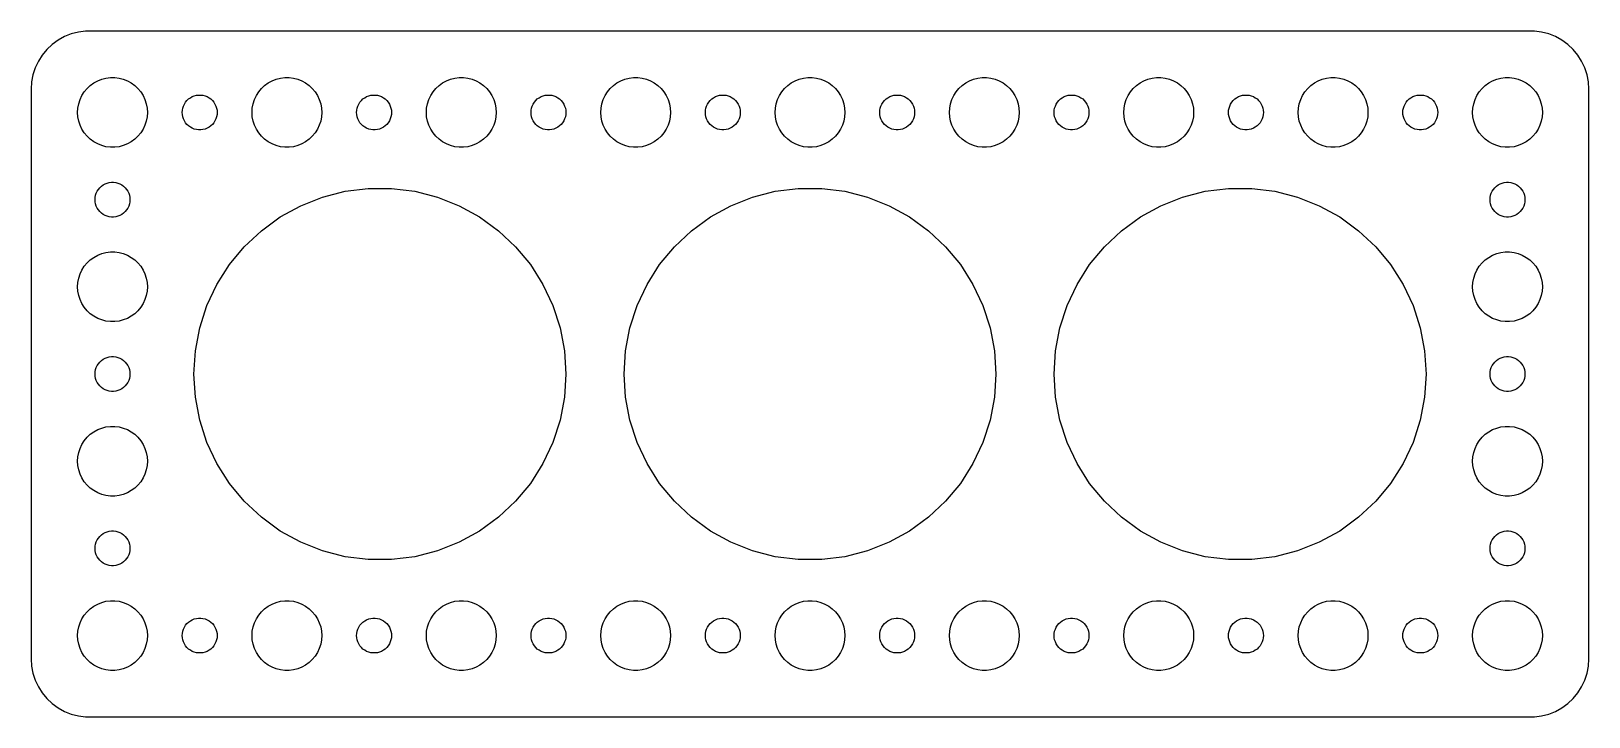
# Model space of a CAD drawing. Header units: metres. Extents: x -67 to 67, y 40 to 98.
import ezdxf

# ---------------------------------------------------------------- set-up
doc = ezdxf.new("R2010")
doc.units = ezdxf.units.M

msp = doc.modelspace()

# ---------------------------------------------------------------- linework, layer by layer
for p, q in [((-64.1289, 98.0241), (-64.6791, 97.7216)), ((-63.5451, 98.2553), (-64.1289, 98.0241)), ((-62.9369, 98.4114), (-63.5451, 98.2553)), ((-62.3139, 98.4901), (-62.9369, 98.4114)), ((62.3139, 98.4901), (-62.3139, 98.4901)), ((62.9369, 98.4114), (62.3139, 98.4901)), ((63.5451, 98.2553), (62.9369, 98.4114)), ((64.1289, 98.0241), (63.5451, 98.2553)), ((64.6791, 97.7216), (64.1289, 98.0241)), ((-65.6448, 96.9227), (-66.0451, 96.4389)), ((-65.1871, 97.3526), (-65.6448, 96.9227)), ((-64.6791, 97.7216), (-65.1871, 97.3526)), ((65.1871, 97.3526), (64.6791, 97.7216)), ((65.6448, 96.9227), (65.1871, 97.3526)), ((66.0451, 96.4389), (65.6448, 96.9227)), ((-66.6489, 95.3406), (-66.8429, 94.7434)), ((-66.3815, 95.9088), (-66.6489, 95.3406)), ((-66.0451, 96.4389), (-66.3815, 95.9088)), ((66.3815, 95.9088), (66.0451, 96.4389)), ((66.6489, 95.3406), (66.3815, 95.9088)), ((66.8429, 94.7434), (66.6489, 95.3406)), ((-66.9606, 94.1267), (-67, 93.5)), ((-66.8429, 94.7434), (-66.9606, 94.1267)), ((-62.1869, 93.5536), (-61.9123, 93.8115)), ((-61.9123, 93.8115), (-61.6075, 94.033)), ((-61.6075, 94.033), (-61.2773, 94.2145)), ((-61.2773, 94.2145), (-60.927, 94.3532)), ((-60.927, 94.3532), (-60.5621, 94.4469)), ((-60.5621, 94.4469), (-60.1884, 94.4941)), ((-60.1884, 94.4941), (-59.8116, 94.4941)), ((-59.8116, 94.4941), (-59.4379, 94.4469)), ((-59.4379, 94.4469), (-59.0729, 94.3532)), ((-59.0729, 94.3532), (-58.7227, 94.2145)), ((-58.7227, 94.2145), (-58.3925, 94.033)), ((-58.3925, 94.033), (-58.0877, 93.8115)), ((-58.0877, 93.8115), (-57.8131, 93.5536)), ((-47.1869, 93.5536), (-46.9123, 93.8115)), ((-46.9123, 93.8115), (-46.6075, 94.033)), ((-46.6075, 94.033), (-46.2773, 94.2145)), ((-46.2773, 94.2145), (-45.927, 94.3532)), ((-45.927, 94.3532), (-45.5621, 94.4469)), ((-45.5621, 94.4469), (-45.1884, 94.4941)), ((-45.1884, 94.4941), (-44.8116, 94.4941)), ((-44.8116, 94.4941), (-44.4379, 94.4469)), ((-44.4379, 94.4469), (-44.0729, 94.3532)), ((-44.0729, 94.3532), (-43.7227, 94.2145)), ((-43.7227, 94.2145), (-43.3925, 94.033)), ((-43.3925, 94.033), (-43.0877, 93.8115)), ((-43.0877, 93.8115), (-42.8131, 93.5536)), ((-32.1869, 93.5536), (-31.9123, 93.8115)), ((-31.9123, 93.8115), (-31.6075, 94.033)), ((-31.6075, 94.033), (-31.2773, 94.2145)), ((-31.2773, 94.2145), (-30.927, 94.3532)), ((-30.927, 94.3532), (-30.5621, 94.4469)), ((-30.5621, 94.4469), (-30.1884, 94.4941)), ((-30.1884, 94.4941), (-29.8116, 94.4941)), ((-29.8116, 94.4941), (-29.4379, 94.4469)), ((-29.4379, 94.4469), (-29.0729, 94.3532)), ((-29.0729, 94.3532), (-28.7227, 94.2145)), ((-28.7227, 94.2145), (-28.3925, 94.033)), ((-28.3925, 94.033), (-28.0877, 93.8115)), ((-28.0877, 93.8115), (-27.8131, 93.5536)), ((-17.1869, 93.5536), (-16.9123, 93.8115)), ((-16.9123, 93.8115), (-16.6075, 94.033)), ((-16.6075, 94.033), (-16.2773, 94.2145)), ((-16.2773, 94.2145), (-15.927, 94.3532)), ((-15.927, 94.3532), (-15.5621, 94.4469)), ((-15.5621, 94.4469), (-15.1884, 94.4941)), ((-15.1884, 94.4941), (-14.8116, 94.4941)), ((-14.8116, 94.4941), (-14.4379, 94.4469)), ((-14.4379, 94.4469), (-14.0729, 94.3532)), ((-14.0729, 94.3532), (-13.7227, 94.2145)), ((-13.7227, 94.2145), (-13.3925, 94.033)), ((-13.3925, 94.033), (-13.0877, 93.8115)), ((-13.0877, 93.8115), (-12.8131, 93.5536)), ((-2.1869, 93.5536), (-1.91226, 93.8115)), ((-1.91226, 93.8115), (-1.60747, 94.033)), ((-1.60747, 94.033), (-1.27733, 94.2145)), ((-1.27733, 94.2145), (-0.92705, 94.3532)), ((-0.92705, 94.3532), (-0.56213, 94.4469)), ((-0.56213, 94.4469), (-0.18837, 94.4941)), ((-0.18837, 94.4941), (0.18837, 94.4941)), ((0.18837, 94.4941), (0.56213, 94.4469)), ((0.56213, 94.4469), (0.92705, 94.3532)), ((0.92705, 94.3532), (1.27733, 94.2145)), ((1.27733, 94.2145), (1.60747, 94.033)), ((1.60747, 94.033), (1.91226, 93.8115)), ((1.91226, 93.8115), (2.1869, 93.5536)), ((12.8131, 93.5536), (13.0877, 93.8115)), ((13.0877, 93.8115), (13.3925, 94.033)), ((13.3925, 94.033), (13.7227, 94.2145)), ((13.7227, 94.2145), (14.0729, 94.3532)), ((14.0729, 94.3532), (14.4379, 94.4469)), ((14.4379, 94.4469), (14.8116, 94.4941)), ((14.8116, 94.4941), (15.1884, 94.4941)), ((15.1884, 94.4941), (15.5621, 94.4469)), ((15.5621, 94.4469), (15.927, 94.3532)), ((15.927, 94.3532), (16.2773, 94.2145)), ((16.2773, 94.2145), (16.6075, 94.033)), ((16.6075, 94.033), (16.9123, 93.8115)), ((16.9123, 93.8115), (17.1869, 93.5536)), ((27.8131, 93.5536), (28.0877, 93.8115)), ((28.0877, 93.8115), (28.3925, 94.033)), ((28.3925, 94.033), (28.7227, 94.2145)), ((28.7227, 94.2145), (29.0729, 94.3532)), ((29.0729, 94.3532), (29.4379, 94.4469)), ((29.4379, 94.4469), (29.8116, 94.4941)), ((29.8116, 94.4941), (30.1884, 94.4941)), ((30.1884, 94.4941), (30.5621, 94.4469)), ((30.5621, 94.4469), (30.927, 94.3532)), ((30.927, 94.3532), (31.2773, 94.2145)), ((31.2773, 94.2145), (31.6075, 94.033)), ((31.6075, 94.033), (31.9123, 93.8115)), ((31.9123, 93.8115), (32.1869, 93.5536)), ((42.8131, 93.5536), (43.0877, 93.8115)), ((43.0877, 93.8115), (43.3925, 94.033)), ((43.3925, 94.033), (43.7227, 94.2145)), ((43.7227, 94.2145), (44.0729, 94.3532)), ((44.0729, 94.3532), (44.4379, 94.4469)), ((44.4379, 94.4469), (44.8116, 94.4941)), ((44.8116, 94.4941), (45.1884, 94.4941)), ((45.1884, 94.4941), (45.5621, 94.4469)), ((45.5621, 94.4469), (45.927, 94.3532)), ((45.927, 94.3532), (46.2773, 94.2145)), ((46.2773, 94.2145), (46.6075, 94.033)), ((46.6075, 94.033), (46.9123, 93.8115)), ((46.9123, 93.8115), (47.1869, 93.5536)), ((57.8131, 93.5536), (58.0877, 93.8115)), ((58.0877, 93.8115), (58.3925, 94.033)), ((58.3925, 94.033), (58.7227, 94.2145)), ((58.7227, 94.2145), (59.0729, 94.3532)), ((59.0729, 94.3532), (59.4379, 94.4469)), ((59.4379, 94.4469), (59.8116, 94.4941)), ((59.8116, 94.4941), (60.1884, 94.4941)), ((60.1884, 94.4941), (60.5621, 94.4469)), ((60.5621, 94.4469), (60.927, 94.3532)), ((60.927, 94.3532), (61.2773, 94.2145)), ((61.2773, 94.2145), (61.6075, 94.033)), ((61.6075, 94.033), (61.9123, 93.8115)), ((61.9123, 93.8115), (62.1869, 93.5536)), ((66.9606, 94.1267), (66.8429, 94.7434)), ((67, 93.5), (66.9606, 94.1267)), ((-67, 93.5), (-67, 44.5)), ((-62.9057, 92.2461), (-62.7893, 92.6044)), ((-62.7893, 92.6044), (-62.6289, 92.9453)), ((-62.6289, 92.9453), (-62.427, 93.2634)), ((-62.427, 93.2634), (-62.1869, 93.5536)), ((-57.8131, 93.5536), (-57.5729, 93.2634)), ((-57.5729, 93.2634), (-57.3711, 92.9453)), ((-57.3711, 92.9453), (-57.2107, 92.6044)), ((-57.2107, 92.6044), (-57.0942, 92.2461)), ((-53.7135, 92.3817), (-53.5934, 92.5268)), ((-53.5934, 92.5268), (-53.4561, 92.6558)), ((-53.4561, 92.6558), (-53.3037, 92.7665)), ((-53.3037, 92.7665), (-53.1387, 92.8572)), ((-53.1387, 92.8572), (-52.9635, 92.9266)), ((-52.9635, 92.9266), (-52.7811, 92.9734)), ((-52.7811, 92.9734), (-52.5942, 92.997)), ((-52.5942, 92.997), (-52.4058, 92.997)), ((-52.4058, 92.997), (-52.2189, 92.9734)), ((-52.2189, 92.9734), (-52.0365, 92.9266)), ((-52.0365, 92.9266), (-51.8613, 92.8572)), ((-51.8613, 92.8572), (-51.6963, 92.7665)), ((-51.6963, 92.7665), (-51.5439, 92.6558)), ((-51.5439, 92.6558), (-51.4065, 92.5268)), ((-51.4065, 92.5268), (-51.2865, 92.3817)), ((-47.9057, 92.2461), (-47.7893, 92.6044)), ((-47.7893, 92.6044), (-47.6289, 92.9453)), ((-47.6289, 92.9453), (-47.427, 93.2634)), ((-47.427, 93.2634), (-47.1869, 93.5536)), ((-42.8131, 93.5536), (-42.5729, 93.2634)), ((-42.5729, 93.2634), (-42.3711, 92.9453)), ((-42.3711, 92.9453), (-42.2107, 92.6044)), ((-42.2107, 92.6044), (-42.0942, 92.2461)), ((-38.7135, 92.3817), (-38.5934, 92.5268)), ((-38.5934, 92.5268), (-38.4561, 92.6558)), ((-38.4561, 92.6558), (-38.3037, 92.7665)), ((-38.3037, 92.7665), (-38.1387, 92.8572)), ((-38.1387, 92.8572), (-37.9635, 92.9266)), ((-37.9635, 92.9266), (-37.7811, 92.9734)), ((-37.7811, 92.9734), (-37.5942, 92.997)), ((-37.5942, 92.997), (-37.4058, 92.997)), ((-37.4058, 92.997), (-37.2189, 92.9734)), ((-37.2189, 92.9734), (-37.0365, 92.9266)), ((-37.0365, 92.9266), (-36.8613, 92.8572)), ((-36.8613, 92.8572), (-36.6963, 92.7665)), ((-36.6963, 92.7665), (-36.5439, 92.6558)), ((-36.5439, 92.6558), (-36.4065, 92.5268)), ((-36.4065, 92.5268), (-36.2865, 92.3817)), ((-32.9057, 92.2461), (-32.7893, 92.6044)), ((-32.7893, 92.6044), (-32.6289, 92.9453)), ((-32.6289, 92.9453), (-32.427, 93.2634)), ((-32.427, 93.2634), (-32.1869, 93.5536)), ((-27.8131, 93.5536), (-27.5729, 93.2634)), ((-27.5729, 93.2634), (-27.3711, 92.9453)), ((-27.3711, 92.9453), (-27.2107, 92.6044)), ((-27.2107, 92.6044), (-27.0942, 92.2461)), ((-23.7135, 92.3817), (-23.5934, 92.5268)), ((-23.5934, 92.5268), (-23.4561, 92.6558)), ((-23.4561, 92.6558), (-23.3037, 92.7665)), ((-23.3037, 92.7665), (-23.1387, 92.8572)), ((-23.1387, 92.8572), (-22.9635, 92.9266)), ((-22.9635, 92.9266), (-22.7811, 92.9734)), ((-22.7811, 92.9734), (-22.5942, 92.997)), ((-22.5942, 92.997), (-22.4058, 92.997)), ((-22.4058, 92.997), (-22.2189, 92.9734)), ((-22.2189, 92.9734), (-22.0365, 92.9266)), ((-22.0365, 92.9266), (-21.8613, 92.8572)), ((-21.8613, 92.8572), (-21.6963, 92.7665)), ((-21.6963, 92.7665), (-21.5439, 92.6558)), ((-21.5439, 92.6558), (-21.4065, 92.5268)), ((-21.4065, 92.5268), (-21.2865, 92.3817)), ((-17.9057, 92.2461), (-17.7893, 92.6044)), ((-17.7893, 92.6044), (-17.6289, 92.9453)), ((-17.6289, 92.9453), (-17.427, 93.2634)), ((-17.427, 93.2634), (-17.1869, 93.5536)), ((-12.8131, 93.5536), (-12.5729, 93.2634)), ((-12.5729, 93.2634), (-12.3711, 92.9453)), ((-12.3711, 92.9453), (-12.2107, 92.6044)), ((-12.2107, 92.6044), (-12.0942, 92.2461)), ((-8.71352, 92.3817), (-8.59344, 92.5268)), ((-8.59344, 92.5268), (-8.45613, 92.6558)), ((-8.45613, 92.6558), (-8.30373, 92.7665)), ((-8.30373, 92.7665), (-8.13866, 92.8572)), ((-8.13866, 92.8572), (-7.96352, 92.9266)), ((-7.96352, 92.9266), (-7.78107, 92.9734)), ((-7.78107, 92.9734), (-7.59418, 92.997)), ((-7.59418, 92.997), (-7.40581, 92.997)), ((-7.40581, 92.997), (-7.21892, 92.9734)), ((-7.21892, 92.9734), (-7.03647, 92.9266)), ((-7.03647, 92.9266), (-6.86133, 92.8572)), ((-6.86133, 92.8572), (-6.69626, 92.7665)), ((-6.69626, 92.7665), (-6.54385, 92.6558)), ((-6.54385, 92.6558), (-6.40654, 92.5268)), ((-6.40654, 92.5268), (-6.28647, 92.3817)), ((-2.90575, 92.2461), (-2.78932, 92.6044)), ((-2.78932, 92.6044), (-2.62891, 92.9453)), ((-2.62891, 92.9453), (-2.42705, 93.2634)), ((-2.42705, 93.2634), (-2.1869, 93.5536)), ((2.1869, 93.5536), (2.42705, 93.2634)), ((2.42705, 93.2634), (2.62891, 92.9453)), ((2.62891, 92.9453), (2.78932, 92.6044)), ((2.78932, 92.6044), (2.90575, 92.2461)), ((6.28647, 92.3817), (6.40654, 92.5268)), ((6.40654, 92.5268), (6.54385, 92.6558)), ((6.54385, 92.6558), (6.69626, 92.7665)), ((6.69626, 92.7665), (6.86133, 92.8572)), ((6.86133, 92.8572), (7.03647, 92.9266)), ((7.03647, 92.9266), (7.21892, 92.9734)), ((7.21892, 92.9734), (7.40581, 92.997)), ((7.40581, 92.997), (7.59418, 92.997)), ((7.59418, 92.997), (7.78107, 92.9734)), ((7.78107, 92.9734), (7.96352, 92.9266)), ((7.96352, 92.9266), (8.13866, 92.8572)), ((8.13866, 92.8572), (8.30373, 92.7665)), ((8.30373, 92.7665), (8.45613, 92.6558)), ((8.45613, 92.6558), (8.59344, 92.5268)), ((8.59344, 92.5268), (8.71352, 92.3817)), ((12.0942, 92.2461), (12.2107, 92.6044)), ((12.2107, 92.6044), (12.3711, 92.9453)), ((12.3711, 92.9453), (12.5729, 93.2634)), ((12.5729, 93.2634), (12.8131, 93.5536)), ((17.1869, 93.5536), (17.427, 93.2634)), ((17.427, 93.2634), (17.6289, 92.9453)), ((17.6289, 92.9453), (17.7893, 92.6044)), ((17.7893, 92.6044), (17.9057, 92.2461)), ((21.2865, 92.3817), (21.4065, 92.5268)), ((21.4065, 92.5268), (21.5439, 92.6558)), ((21.5439, 92.6558), (21.6963, 92.7665)), ((21.6963, 92.7665), (21.8613, 92.8572)), ((21.8613, 92.8572), (22.0365, 92.9266)), ((22.0365, 92.9266), (22.2189, 92.9734)), ((22.2189, 92.9734), (22.4058, 92.997)), ((22.4058, 92.997), (22.5942, 92.997)), ((22.5942, 92.997), (22.7811, 92.9734)), ((22.7811, 92.9734), (22.9635, 92.9266)), ((22.9635, 92.9266), (23.1387, 92.8572)), ((23.1387, 92.8572), (23.3037, 92.7665)), ((23.3037, 92.7665), (23.4561, 92.6558)), ((23.4561, 92.6558), (23.5934, 92.5268)), ((23.5934, 92.5268), (23.7135, 92.3817)), ((27.0942, 92.2461), (27.2107, 92.6044)), ((27.2107, 92.6044), (27.3711, 92.9453)), ((27.3711, 92.9453), (27.5729, 93.2634)), ((27.5729, 93.2634), (27.8131, 93.5536)), ((32.1869, 93.5536), (32.427, 93.2634)), ((32.427, 93.2634), (32.6289, 92.9453)), ((32.6289, 92.9453), (32.7893, 92.6044)), ((32.7893, 92.6044), (32.9057, 92.2461)), ((36.2865, 92.3817), (36.4065, 92.5268)), ((36.4065, 92.5268), (36.5439, 92.6558)), ((36.5439, 92.6558), (36.6963, 92.7665)), ((36.6963, 92.7665), (36.8613, 92.8572)), ((36.8613, 92.8572), (37.0365, 92.9266)), ((37.0365, 92.9266), (37.2189, 92.9734)), ((37.2189, 92.9734), (37.4058, 92.997)), ((37.4058, 92.997), (37.5942, 92.997)), ((37.5942, 92.997), (37.7811, 92.9734)), ((37.7811, 92.9734), (37.9635, 92.9266)), ((37.9635, 92.9266), (38.1387, 92.8572)), ((38.1387, 92.8572), (38.3037, 92.7665)), ((38.3037, 92.7665), (38.4561, 92.6558)), ((38.4561, 92.6558), (38.5934, 92.5268)), ((38.5934, 92.5268), (38.7135, 92.3817)), ((42.0942, 92.2461), (42.2107, 92.6044)), ((42.2107, 92.6044), (42.3711, 92.9453)), ((42.3711, 92.9453), (42.5729, 93.2634)), ((42.5729, 93.2634), (42.8131, 93.5536)), ((47.1869, 93.5536), (47.427, 93.2634)), ((47.427, 93.2634), (47.6289, 92.9453)), ((47.6289, 92.9453), (47.7893, 92.6044)), ((47.7893, 92.6044), (47.9057, 92.2461)), ((51.2865, 92.3817), (51.4065, 92.5268)), ((51.4065, 92.5268), (51.5439, 92.6558)), ((51.5439, 92.6558), (51.6963, 92.7665)), ((51.6963, 92.7665), (51.8613, 92.8572)), ((51.8613, 92.8572), (52.0365, 92.9266)), ((52.0365, 92.9266), (52.2189, 92.9734)), ((52.2189, 92.9734), (52.4058, 92.997)), ((52.4058, 92.997), (52.5942, 92.997)), ((52.5942, 92.997), (52.7811, 92.9734)), ((52.7811, 92.9734), (52.9635, 92.9266)), ((52.9635, 92.9266), (53.1387, 92.8572)), ((53.1387, 92.8572), (53.3037, 92.7665)), ((53.3037, 92.7665), (53.4561, 92.6558)), ((53.4561, 92.6558), (53.5934, 92.5268)), ((53.5934, 92.5268), (53.7135, 92.3817)), ((57.0942, 92.2461), (57.2107, 92.6044)), ((57.2107, 92.6044), (57.3711, 92.9453)), ((57.3711, 92.9453), (57.5729, 93.2634)), ((57.5729, 93.2634), (57.8131, 93.5536)), ((62.1869, 93.5536), (62.427, 93.2634)), ((62.427, 93.2634), (62.6289, 92.9453)), ((62.6289, 92.9453), (62.7893, 92.6044)), ((62.7893, 92.6044), (62.9057, 92.2461)), ((67, 44.5), (67, 93.5)), ((-63, 91.5), (-62.9763, 91.876)), ((-62.9763, 91.124), (-63, 91.5)), ((-62.9763, 91.876), (-62.9057, 92.2461)), ((-62.9057, 90.7539), (-62.9763, 91.124)), ((-57.0942, 92.2461), (-57.0237, 91.876)), ((-57.0237, 91.124), (-57.0942, 90.7539)), ((-57.0237, 91.876), (-57, 91.5)), ((-57, 91.5), (-57.0237, 91.124)), ((-54, 91.5), (-53.9882, 91.688)), ((-53.9882, 91.312), (-54, 91.5)), ((-53.9882, 91.688), (-53.9529, 91.873)), ((-53.9529, 91.127), (-53.9882, 91.312)), ((-53.9529, 91.873), (-53.8947, 92.0522)), ((-53.8947, 90.9478), (-53.9529, 91.127)), ((-53.8947, 92.0522), (-53.8145, 92.2226)), ((-53.8145, 92.2226), (-53.7135, 92.3817)), ((-51.2865, 92.3817), (-51.1855, 92.2226)), ((-51.1855, 92.2226), (-51.1053, 92.0522)), ((-51.1053, 92.0522), (-51.0471, 91.873)), ((-51.0471, 91.127), (-51.1053, 90.9478)), ((-51.0471, 91.873), (-51.0118, 91.688)), ((-51.0118, 91.312), (-51.0471, 91.127)), ((-51.0118, 91.688), (-51, 91.5)), ((-51, 91.5), (-51.0118, 91.312)), ((-48, 91.5), (-47.9763, 91.876)), ((-47.9763, 91.124), (-48, 91.5)), ((-47.9763, 91.876), (-47.9057, 92.2461)), ((-47.9057, 90.7539), (-47.9763, 91.124)), ((-42.0942, 92.2461), (-42.0237, 91.876)), ((-42.0237, 91.124), (-42.0942, 90.7539)), ((-42.0237, 91.876), (-42, 91.5)), ((-42, 91.5), (-42.0237, 91.124)), ((-39, 91.5), (-38.9882, 91.688)), ((-38.9882, 91.312), (-39, 91.5)), ((-38.9882, 91.688), (-38.9529, 91.873)), ((-38.9529, 91.127), (-38.9882, 91.312)), ((-38.9529, 91.873), (-38.8947, 92.0522)), ((-38.8947, 90.9478), (-38.9529, 91.127)), ((-38.8947, 92.0522), (-38.8145, 92.2226)), ((-38.8145, 92.2226), (-38.7135, 92.3817)), ((-36.2865, 92.3817), (-36.1855, 92.2226)), ((-36.1855, 92.2226), (-36.1053, 92.0522)), ((-36.1053, 92.0522), (-36.0471, 91.873)), ((-36.0471, 91.127), (-36.1053, 90.9478)), ((-36.0471, 91.873), (-36.0118, 91.688)), ((-36.0118, 91.312), (-36.0471, 91.127)), ((-36.0118, 91.688), (-36, 91.5)), ((-36, 91.5), (-36.0118, 91.312)), ((-33, 91.5), (-32.9763, 91.876)), ((-32.9763, 91.124), (-33, 91.5)), ((-32.9763, 91.876), (-32.9057, 92.2461)), ((-32.9057, 90.7539), (-32.9763, 91.124)), ((-27.0942, 92.2461), (-27.0237, 91.876)), ((-27.0237, 91.124), (-27.0942, 90.7539)), ((-27.0237, 91.876), (-27, 91.5)), ((-27, 91.5), (-27.0237, 91.124)), ((-24, 91.5), (-23.9882, 91.688)), ((-23.9882, 91.312), (-24, 91.5)), ((-23.9882, 91.688), (-23.9529, 91.873)), ((-23.9529, 91.127), (-23.9882, 91.312)), ((-23.9529, 91.873), (-23.8947, 92.0522)), ((-23.8947, 90.9478), (-23.9529, 91.127)), ((-23.8947, 92.0522), (-23.8145, 92.2226)), ((-23.8145, 92.2226), (-23.7135, 92.3817)), ((-21.2865, 92.3817), (-21.1855, 92.2226)), ((-21.1855, 92.2226), (-21.1053, 92.0522)), ((-21.1053, 92.0522), (-21.0471, 91.873)), ((-21.0471, 91.127), (-21.1053, 90.9478)), ((-21.0471, 91.873), (-21.0118, 91.688)), ((-21.0118, 91.312), (-21.0471, 91.127)), ((-21.0118, 91.688), (-21, 91.5)), ((-21, 91.5), (-21.0118, 91.312)), ((-18, 91.5), (-17.9763, 91.876)), ((-17.9763, 91.124), (-18, 91.5)), ((-17.9763, 91.876), (-17.9057, 92.2461)), ((-17.9057, 90.7539), (-17.9763, 91.124)), ((-12.0942, 92.2461), (-12.0237, 91.876)), ((-12.0237, 91.124), (-12.0942, 90.7539)), ((-12.0237, 91.876), (-12, 91.5)), ((-12, 91.5), (-12.0237, 91.124)), ((-9, 91.5), (-8.98816, 91.688)), ((-8.98816, 91.312), (-9, 91.5)), ((-8.98816, 91.688), (-8.95287, 91.873)), ((-8.95287, 91.127), (-8.98816, 91.312)), ((-8.95287, 91.873), (-8.89465, 92.0522)), ((-8.89465, 90.9478), (-8.95287, 91.127)), ((-8.89465, 92.0522), (-8.81445, 92.2226)), ((-8.81445, 92.2226), (-8.71352, 92.3817)), ((-6.28647, 92.3817), (-6.18553, 92.2226)), ((-6.18553, 92.2226), (-6.10533, 92.0522)), ((-6.10533, 92.0522), (-6.04712, 91.873)), ((-6.04712, 91.127), (-6.10533, 90.9478)), ((-6.04712, 91.873), (-6.01183, 91.688)), ((-6.01183, 91.312), (-6.04712, 91.127)), ((-6.01183, 91.688), (-6, 91.5)), ((-6, 91.5), (-6.01183, 91.312)), ((-3, 91.5), (-2.97633, 91.876)), ((-2.97633, 91.124), (-3, 91.5)), ((-2.97633, 91.876), (-2.90575, 92.2461)), ((-2.90575, 90.7539), (-2.97633, 91.124)), ((2.90575, 92.2461), (2.97633, 91.876)), ((2.97633, 91.124), (2.90575, 90.7539)), ((2.97633, 91.876), (3, 91.5)), ((3, 91.5), (2.97633, 91.124)), ((6, 91.5), (6.01183, 91.688)), ((6.01183, 91.312), (6, 91.5)), ((6.01183, 91.688), (6.04712, 91.873)), ((6.04712, 91.127), (6.01183, 91.312)), ((6.04712, 91.873), (6.10533, 92.0522)), ((6.10533, 90.9478), (6.04712, 91.127)), ((6.10533, 92.0522), (6.18553, 92.2226)), ((6.18553, 92.2226), (6.28647, 92.3817)), ((8.71352, 92.3817), (8.81445, 92.2226)), ((8.81445, 92.2226), (8.89465, 92.0522)), ((8.89465, 92.0522), (8.95287, 91.873)), ((8.95287, 91.127), (8.89465, 90.9478)), ((8.95287, 91.873), (8.98816, 91.688)), ((8.98816, 91.312), (8.95287, 91.127)), ((8.98816, 91.688), (9, 91.5)), ((9, 91.5), (8.98816, 91.312)), ((12, 91.5), (12.0237, 91.876)), ((12.0237, 91.124), (12, 91.5)), ((12.0237, 91.876), (12.0942, 92.2461)), ((12.0942, 90.7539), (12.0237, 91.124)), ((17.9057, 92.2461), (17.9763, 91.876)), ((17.9763, 91.124), (17.9057, 90.7539)), ((17.9763, 91.876), (18, 91.5)), ((18, 91.5), (17.9763, 91.124)), ((21, 91.5), (21.0118, 91.688)), ((21.0118, 91.312), (21, 91.5)), ((21.0118, 91.688), (21.0471, 91.873)), ((21.0471, 91.127), (21.0118, 91.312)), ((21.0471, 91.873), (21.1053, 92.0522)), ((21.1053, 90.9478), (21.0471, 91.127)), ((21.1053, 92.0522), (21.1855, 92.2226)), ((21.1855, 92.2226), (21.2865, 92.3817)), ((23.7135, 92.3817), (23.8145, 92.2226)), ((23.8145, 92.2226), (23.8947, 92.0522)), ((23.8947, 92.0522), (23.9529, 91.873)), ((23.9529, 91.127), (23.8947, 90.9478)), ((23.9529, 91.873), (23.9882, 91.688)), ((23.9882, 91.312), (23.9529, 91.127)), ((23.9882, 91.688), (24, 91.5)), ((24, 91.5), (23.9882, 91.312)), ((27, 91.5), (27.0237, 91.876)), ((27.0237, 91.124), (27, 91.5)), ((27.0237, 91.876), (27.0942, 92.2461)), ((27.0942, 90.7539), (27.0237, 91.124)), ((32.9057, 92.2461), (32.9763, 91.876)), ((32.9763, 91.124), (32.9057, 90.7539)), ((32.9763, 91.876), (33, 91.5)), ((33, 91.5), (32.9763, 91.124)), ((36, 91.5), (36.0118, 91.688)), ((36.0118, 91.312), (36, 91.5)), ((36.0118, 91.688), (36.0471, 91.873)), ((36.0471, 91.127), (36.0118, 91.312)), ((36.0471, 91.873), (36.1053, 92.0522)), ((36.1053, 90.9478), (36.0471, 91.127)), ((36.1053, 92.0522), (36.1855, 92.2226)), ((36.1855, 92.2226), (36.2865, 92.3817)), ((38.7135, 92.3817), (38.8145, 92.2226)), ((38.8145, 92.2226), (38.8947, 92.0522)), ((38.8947, 92.0522), (38.9529, 91.873)), ((38.9529, 91.127), (38.8947, 90.9478)), ((38.9529, 91.873), (38.9882, 91.688)), ((38.9882, 91.312), (38.9529, 91.127)), ((38.9882, 91.688), (39, 91.5)), ((39, 91.5), (38.9882, 91.312)), ((42, 91.5), (42.0237, 91.876)), ((42.0237, 91.124), (42, 91.5)), ((42.0237, 91.876), (42.0942, 92.2461)), ((42.0942, 90.7539), (42.0237, 91.124)), ((47.9057, 92.2461), (47.9763, 91.876)), ((47.9763, 91.124), (47.9057, 90.7539)), ((47.9763, 91.876), (48, 91.5)), ((48, 91.5), (47.9763, 91.124)), ((51, 91.5), (51.0118, 91.688)), ((51.0118, 91.312), (51, 91.5)), ((51.0118, 91.688), (51.0471, 91.873)), ((51.0471, 91.127), (51.0118, 91.312)), ((51.0471, 91.873), (51.1053, 92.0522)), ((51.1053, 90.9478), (51.0471, 91.127)), ((51.1053, 92.0522), (51.1855, 92.2226)), ((51.1855, 92.2226), (51.2865, 92.3817)), ((53.7135, 92.3817), (53.8145, 92.2226)), ((53.8145, 92.2226), (53.8947, 92.0522)), ((53.8947, 92.0522), (53.9529, 91.873)), ((53.9529, 91.127), (53.8947, 90.9478)), ((53.9529, 91.873), (53.9882, 91.688)), ((53.9882, 91.312), (53.9529, 91.127)), ((53.9882, 91.688), (54, 91.5)), ((54, 91.5), (53.9882, 91.312)), ((57, 91.5), (57.0237, 91.876)), ((57.0237, 91.124), (57, 91.5)), ((57.0237, 91.876), (57.0942, 92.2461)), ((57.0942, 90.7539), (57.0237, 91.124)), ((62.9057, 92.2461), (62.9763, 91.876)), ((62.9763, 91.124), (62.9057, 90.7539)), ((62.9763, 91.876), (63, 91.5)), ((63, 91.5), (62.9763, 91.124)), ((-62.7893, 90.3956), (-62.9057, 90.7539)), ((-62.6289, 90.0547), (-62.7893, 90.3956)), ((-62.427, 89.7366), (-62.6289, 90.0547)), ((-57.3711, 90.0547), (-57.5729, 89.7366)), ((-57.2107, 90.3956), (-57.3711, 90.0547)), ((-57.0942, 90.7539), (-57.2107, 90.3956)), ((-53.8145, 90.7774), (-53.8947, 90.9478)), ((-53.7135, 90.6183), (-53.8145, 90.7774)), ((-53.5934, 90.4732), (-53.7135, 90.6183)), ((-53.4561, 90.3442), (-53.5934, 90.4732)), ((-53.3037, 90.2335), (-53.4561, 90.3442)), ((-53.1387, 90.1427), (-53.3037, 90.2335)), ((-52.9635, 90.0734), (-53.1387, 90.1427)), ((-52.7811, 90.0266), (-52.9635, 90.0734)), ((-52.5942, 90.003), (-52.7811, 90.0266)), ((-52.4058, 90.003), (-52.5942, 90.003)), ((-52.2189, 90.0266), (-52.4058, 90.003)), ((-52.0365, 90.0734), (-52.2189, 90.0266)), ((-51.8613, 90.1427), (-52.0365, 90.0734)), ((-51.6963, 90.2335), (-51.8613, 90.1427)), ((-51.5439, 90.3442), (-51.6963, 90.2335)), ((-51.4065, 90.4732), (-51.5439, 90.3442)), ((-51.2865, 90.6183), (-51.4065, 90.4732)), ((-51.1855, 90.7774), (-51.2865, 90.6183)), ((-51.1053, 90.9478), (-51.1855, 90.7774)), ((-47.7893, 90.3956), (-47.9057, 90.7539)), ((-47.6289, 90.0547), (-47.7893, 90.3956)), ((-47.427, 89.7366), (-47.6289, 90.0547)), ((-42.3711, 90.0547), (-42.5729, 89.7366)), ((-42.2107, 90.3956), (-42.3711, 90.0547)), ((-42.0942, 90.7539), (-42.2107, 90.3956)), ((-38.8145, 90.7774), (-38.8947, 90.9478)), ((-38.7135, 90.6183), (-38.8145, 90.7774)), ((-38.5934, 90.4732), (-38.7135, 90.6183)), ((-38.4561, 90.3442), (-38.5934, 90.4732)), ((-38.3037, 90.2335), (-38.4561, 90.3442)), ((-38.1387, 90.1427), (-38.3037, 90.2335)), ((-37.9635, 90.0734), (-38.1387, 90.1427)), ((-37.7811, 90.0266), (-37.9635, 90.0734)), ((-37.5942, 90.003), (-37.7811, 90.0266)), ((-37.4058, 90.003), (-37.5942, 90.003)), ((-37.2189, 90.0266), (-37.4058, 90.003)), ((-37.0365, 90.0734), (-37.2189, 90.0266)), ((-36.8613, 90.1427), (-37.0365, 90.0734)), ((-36.6963, 90.2335), (-36.8613, 90.1427)), ((-36.5439, 90.3442), (-36.6963, 90.2335)), ((-36.4065, 90.4732), (-36.5439, 90.3442)), ((-36.2865, 90.6183), (-36.4065, 90.4732)), ((-36.1855, 90.7774), (-36.2865, 90.6183)), ((-36.1053, 90.9478), (-36.1855, 90.7774)), ((-32.7893, 90.3956), (-32.9057, 90.7539)), ((-32.6289, 90.0547), (-32.7893, 90.3956)), ((-32.427, 89.7366), (-32.6289, 90.0547)), ((-27.3711, 90.0547), (-27.5729, 89.7366)), ((-27.2107, 90.3956), (-27.3711, 90.0547)), ((-27.0942, 90.7539), (-27.2107, 90.3956)), ((-23.8145, 90.7774), (-23.8947, 90.9478)), ((-23.7135, 90.6183), (-23.8145, 90.7774)), ((-23.5934, 90.4732), (-23.7135, 90.6183)), ((-23.4561, 90.3442), (-23.5934, 90.4732)), ((-23.3037, 90.2335), (-23.4561, 90.3442)), ((-23.1387, 90.1427), (-23.3037, 90.2335)), ((-22.9635, 90.0734), (-23.1387, 90.1427)), ((-22.7811, 90.0266), (-22.9635, 90.0734)), ((-22.5942, 90.003), (-22.7811, 90.0266)), ((-22.4058, 90.003), (-22.5942, 90.003)), ((-22.2189, 90.0266), (-22.4058, 90.003)), ((-22.0365, 90.0734), (-22.2189, 90.0266)), ((-21.8613, 90.1427), (-22.0365, 90.0734)), ((-21.6963, 90.2335), (-21.8613, 90.1427)), ((-21.5439, 90.3442), (-21.6963, 90.2335)), ((-21.4065, 90.4732), (-21.5439, 90.3442)), ((-21.2865, 90.6183), (-21.4065, 90.4732)), ((-21.1855, 90.7774), (-21.2865, 90.6183)), ((-21.1053, 90.9478), (-21.1855, 90.7774)), ((-17.7893, 90.3956), (-17.9057, 90.7539)), ((-17.6289, 90.0547), (-17.7893, 90.3956)), ((-17.427, 89.7366), (-17.6289, 90.0547)), ((-12.3711, 90.0547), (-12.5729, 89.7366)), ((-12.2107, 90.3956), (-12.3711, 90.0547)), ((-12.0942, 90.7539), (-12.2107, 90.3956)), ((-8.81445, 90.7774), (-8.89465, 90.9478)), ((-8.71352, 90.6183), (-8.81445, 90.7774)), ((-8.59344, 90.4732), (-8.71352, 90.6183)), ((-8.45613, 90.3442), (-8.59344, 90.4732)), ((-8.30373, 90.2335), (-8.45613, 90.3442)), ((-8.13866, 90.1427), (-8.30373, 90.2335)), ((-7.96352, 90.0734), (-8.13866, 90.1427)), ((-7.78107, 90.0266), (-7.96352, 90.0734)), ((-7.59418, 90.003), (-7.78107, 90.0266)), ((-7.40581, 90.003), (-7.59418, 90.003)), ((-7.21892, 90.0266), (-7.40581, 90.003)), ((-7.03647, 90.0734), (-7.21892, 90.0266)), ((-6.86133, 90.1427), (-7.03647, 90.0734)), ((-6.69626, 90.2335), (-6.86133, 90.1427)), ((-6.54385, 90.3442), (-6.69626, 90.2335)), ((-6.40654, 90.4732), (-6.54385, 90.3442)), ((-6.28647, 90.6183), (-6.40654, 90.4732)), ((-6.18553, 90.7774), (-6.28647, 90.6183)), ((-6.10533, 90.9478), (-6.18553, 90.7774)), ((-2.78932, 90.3956), (-2.90575, 90.7539)), ((-2.62891, 90.0547), (-2.78932, 90.3956)), ((-2.42705, 89.7366), (-2.62891, 90.0547)), ((2.62891, 90.0547), (2.42705, 89.7366)), ((2.78932, 90.3956), (2.62891, 90.0547)), ((2.90575, 90.7539), (2.78932, 90.3956)), ((6.18553, 90.7774), (6.10533, 90.9478)), ((6.28647, 90.6183), (6.18553, 90.7774)), ((6.40654, 90.4732), (6.28647, 90.6183)), ((6.54385, 90.3442), (6.40654, 90.4732)), ((6.69626, 90.2335), (6.54385, 90.3442)), ((6.86133, 90.1427), (6.69626, 90.2335)), ((7.03647, 90.0734), (6.86133, 90.1427)), ((7.21892, 90.0266), (7.03647, 90.0734)), ((7.40581, 90.003), (7.21892, 90.0266)), ((7.59418, 90.003), (7.40581, 90.003)), ((7.78107, 90.0266), (7.59418, 90.003)), ((7.96352, 90.0734), (7.78107, 90.0266)), ((8.13866, 90.1427), (7.96352, 90.0734)), ((8.30373, 90.2335), (8.13866, 90.1427)), ((8.45613, 90.3442), (8.30373, 90.2335)), ((8.59344, 90.4732), (8.45613, 90.3442)), ((8.71352, 90.6183), (8.59344, 90.4732)), ((8.81445, 90.7774), (8.71352, 90.6183)), ((8.89465, 90.9478), (8.81445, 90.7774)), ((12.2107, 90.3956), (12.0942, 90.7539)), ((12.3711, 90.0547), (12.2107, 90.3956)), ((12.5729, 89.7366), (12.3711, 90.0547)), ((17.6289, 90.0547), (17.427, 89.7366)), ((17.7893, 90.3956), (17.6289, 90.0547)), ((17.9057, 90.7539), (17.7893, 90.3956)), ((21.1855, 90.7774), (21.1053, 90.9478)), ((21.2865, 90.6183), (21.1855, 90.7774)), ((21.4065, 90.4732), (21.2865, 90.6183)), ((21.5439, 90.3442), (21.4065, 90.4732)), ((21.6963, 90.2335), (21.5439, 90.3442)), ((21.8613, 90.1427), (21.6963, 90.2335)), ((22.0365, 90.0734), (21.8613, 90.1427)), ((22.2189, 90.0266), (22.0365, 90.0734)), ((22.4058, 90.003), (22.2189, 90.0266)), ((22.5942, 90.003), (22.4058, 90.003)), ((22.7811, 90.0266), (22.5942, 90.003)), ((22.9635, 90.0734), (22.7811, 90.0266)), ((23.1387, 90.1427), (22.9635, 90.0734)), ((23.3037, 90.2335), (23.1387, 90.1427)), ((23.4561, 90.3442), (23.3037, 90.2335)), ((23.5934, 90.4732), (23.4561, 90.3442)), ((23.7135, 90.6183), (23.5934, 90.4732)), ((23.8145, 90.7774), (23.7135, 90.6183)), ((23.8947, 90.9478), (23.8145, 90.7774)), ((27.2107, 90.3956), (27.0942, 90.7539)), ((27.3711, 90.0547), (27.2107, 90.3956)), ((27.5729, 89.7366), (27.3711, 90.0547)), ((32.6289, 90.0547), (32.427, 89.7366)), ((32.7893, 90.3956), (32.6289, 90.0547)), ((32.9057, 90.7539), (32.7893, 90.3956)), ((36.1855, 90.7774), (36.1053, 90.9478)), ((36.2865, 90.6183), (36.1855, 90.7774)), ((36.4065, 90.4732), (36.2865, 90.6183)), ((36.5439, 90.3442), (36.4065, 90.4732)), ((36.6963, 90.2335), (36.5439, 90.3442)), ((36.8613, 90.1427), (36.6963, 90.2335)), ((37.0365, 90.0734), (36.8613, 90.1427)), ((37.2189, 90.0266), (37.0365, 90.0734)), ((37.4058, 90.003), (37.2189, 90.0266)), ((37.5942, 90.003), (37.4058, 90.003)), ((37.7811, 90.0266), (37.5942, 90.003)), ((37.9635, 90.0734), (37.7811, 90.0266)), ((38.1387, 90.1427), (37.9635, 90.0734)), ((38.3037, 90.2335), (38.1387, 90.1427)), ((38.4561, 90.3442), (38.3037, 90.2335)), ((38.5934, 90.4732), (38.4561, 90.3442)), ((38.7135, 90.6183), (38.5934, 90.4732)), ((38.8145, 90.7774), (38.7135, 90.6183)), ((38.8947, 90.9478), (38.8145, 90.7774)), ((42.2107, 90.3956), (42.0942, 90.7539)), ((42.3711, 90.0547), (42.2107, 90.3956)), ((42.5729, 89.7366), (42.3711, 90.0547)), ((47.6289, 90.0547), (47.427, 89.7366)), ((47.7893, 90.3956), (47.6289, 90.0547)), ((47.9057, 90.7539), (47.7893, 90.3956)), ((51.1855, 90.7774), (51.1053, 90.9478)), ((51.2865, 90.6183), (51.1855, 90.7774)), ((51.4065, 90.4732), (51.2865, 90.6183)), ((51.5439, 90.3442), (51.4065, 90.4732)), ((51.6963, 90.2335), (51.5439, 90.3442)), ((51.8613, 90.1427), (51.6963, 90.2335)), ((52.0365, 90.0734), (51.8613, 90.1427)), ((52.2189, 90.0266), (52.0365, 90.0734)), ((52.4058, 90.003), (52.2189, 90.0266)), ((52.5942, 90.003), (52.4058, 90.003)), ((52.7811, 90.0266), (52.5942, 90.003)), ((52.9635, 90.0734), (52.7811, 90.0266)), ((53.1387, 90.1427), (52.9635, 90.0734)), ((53.3037, 90.2335), (53.1387, 90.1427)), ((53.4561, 90.3442), (53.3037, 90.2335)), ((53.5934, 90.4732), (53.4561, 90.3442)), ((53.7135, 90.6183), (53.5934, 90.4732)), ((53.8145, 90.7774), (53.7135, 90.6183)), ((53.8947, 90.9478), (53.8145, 90.7774)), ((57.2107, 90.3956), (57.0942, 90.7539)), ((57.3711, 90.0547), (57.2107, 90.3956)), ((57.5729, 89.7366), (57.3711, 90.0547)), ((62.6289, 90.0547), (62.427, 89.7366)), ((62.7893, 90.3956), (62.6289, 90.0547)), ((62.9057, 90.7539), (62.7893, 90.3956)), ((-62.1869, 89.4464), (-62.427, 89.7366)), ((-61.9123, 89.1884), (-62.1869, 89.4464)), ((-61.6075, 88.967), (-61.9123, 89.1884)), ((-61.2773, 88.7855), (-61.6075, 88.967)), ((-60.927, 88.6468), (-61.2773, 88.7855)), ((-60.5621, 88.5531), (-60.927, 88.6468)), ((-60.1884, 88.5059), (-60.5621, 88.5531)), ((-59.8116, 88.5059), (-60.1884, 88.5059)), ((-59.4379, 88.5531), (-59.8116, 88.5059)), ((-59.0729, 88.6468), (-59.4379, 88.5531)), ((-58.7227, 88.7855), (-59.0729, 88.6468)), ((-58.3925, 88.967), (-58.7227, 88.7855)), ((-58.0877, 89.1884), (-58.3925, 88.967)), ((-57.8131, 89.4464), (-58.0877, 89.1884)), ((-57.5729, 89.7366), (-57.8131, 89.4464)), ((-47.1869, 89.4464), (-47.427, 89.7366)), ((-46.9123, 89.1884), (-47.1869, 89.4464)), ((-46.6075, 88.967), (-46.9123, 89.1884)), ((-46.2773, 88.7855), (-46.6075, 88.967)), ((-45.927, 88.6468), (-46.2773, 88.7855)), ((-45.5621, 88.5531), (-45.927, 88.6468)), ((-45.1884, 88.5059), (-45.5621, 88.5531)), ((-44.8116, 88.5059), (-45.1884, 88.5059)), ((-44.4379, 88.5531), (-44.8116, 88.5059)), ((-44.0729, 88.6468), (-44.4379, 88.5531)), ((-43.7227, 88.7855), (-44.0729, 88.6468)), ((-43.3925, 88.967), (-43.7227, 88.7855)), ((-43.0877, 89.1884), (-43.3925, 88.967)), ((-42.8131, 89.4464), (-43.0877, 89.1884)), ((-42.5729, 89.7366), (-42.8131, 89.4464)), ((-32.1869, 89.4464), (-32.427, 89.7366)), ((-31.9123, 89.1884), (-32.1869, 89.4464)), ((-31.6075, 88.967), (-31.9123, 89.1884)), ((-31.2773, 88.7855), (-31.6075, 88.967)), ((-30.927, 88.6468), (-31.2773, 88.7855)), ((-30.5621, 88.5531), (-30.927, 88.6468)), ((-30.1884, 88.5059), (-30.5621, 88.5531)), ((-29.8116, 88.5059), (-30.1884, 88.5059)), ((-29.4379, 88.5531), (-29.8116, 88.5059)), ((-29.0729, 88.6468), (-29.4379, 88.5531)), ((-28.7227, 88.7855), (-29.0729, 88.6468)), ((-28.3925, 88.967), (-28.7227, 88.7855)), ((-28.0877, 89.1884), (-28.3925, 88.967)), ((-27.8131, 89.4464), (-28.0877, 89.1884)), ((-27.5729, 89.7366), (-27.8131, 89.4464)), ((-17.1869, 89.4464), (-17.427, 89.7366)), ((-16.9123, 89.1884), (-17.1869, 89.4464)), ((-16.6075, 88.967), (-16.9123, 89.1884)), ((-16.2773, 88.7855), (-16.6075, 88.967)), ((-15.927, 88.6468), (-16.2773, 88.7855)), ((-15.5621, 88.5531), (-15.927, 88.6468)), ((-15.1884, 88.5059), (-15.5621, 88.5531)), ((-14.8116, 88.5059), (-15.1884, 88.5059)), ((-14.4379, 88.5531), (-14.8116, 88.5059)), ((-14.0729, 88.6468), (-14.4379, 88.5531)), ((-13.7227, 88.7855), (-14.0729, 88.6468)), ((-13.3925, 88.967), (-13.7227, 88.7855)), ((-13.0877, 89.1884), (-13.3925, 88.967)), ((-12.8131, 89.4464), (-13.0877, 89.1884)), ((-12.5729, 89.7366), (-12.8131, 89.4464)), ((-2.1869, 89.4464), (-2.42705, 89.7366)), ((-1.91226, 89.1884), (-2.1869, 89.4464)), ((-1.60747, 88.967), (-1.91226, 89.1884)), ((-1.27733, 88.7855), (-1.60747, 88.967)), ((-0.92705, 88.6468), (-1.27733, 88.7855)), ((-0.56213, 88.5531), (-0.92705, 88.6468)), ((-0.18837, 88.5059), (-0.56213, 88.5531)), ((0.18837, 88.5059), (-0.18837, 88.5059)), ((0.56213, 88.5531), (0.18837, 88.5059)), ((0.92705, 88.6468), (0.56213, 88.5531)), ((1.27733, 88.7855), (0.92705, 88.6468)), ((1.60747, 88.967), (1.27733, 88.7855)), ((1.91226, 89.1884), (1.60747, 88.967)), ((2.1869, 89.4464), (1.91226, 89.1884)), ((2.42705, 89.7366), (2.1869, 89.4464)), ((12.8131, 89.4464), (12.5729, 89.7366)), ((13.0877, 89.1884), (12.8131, 89.4464)), ((13.3925, 88.967), (13.0877, 89.1884)), ((13.7227, 88.7855), (13.3925, 88.967)), ((14.0729, 88.6468), (13.7227, 88.7855)), ((14.4379, 88.5531), (14.0729, 88.6468)), ((14.8116, 88.5059), (14.4379, 88.5531)), ((15.1884, 88.5059), (14.8116, 88.5059)), ((15.5621, 88.5531), (15.1884, 88.5059)), ((15.927, 88.6468), (15.5621, 88.5531)), ((16.2773, 88.7855), (15.927, 88.6468)), ((16.6075, 88.967), (16.2773, 88.7855)), ((16.9123, 89.1884), (16.6075, 88.967)), ((17.1869, 89.4464), (16.9123, 89.1884)), ((17.427, 89.7366), (17.1869, 89.4464)), ((27.8131, 89.4464), (27.5729, 89.7366)), ((28.0877, 89.1884), (27.8131, 89.4464)), ((28.3925, 88.967), (28.0877, 89.1884)), ((28.7227, 88.7855), (28.3925, 88.967)), ((29.0729, 88.6468), (28.7227, 88.7855)), ((29.4379, 88.5531), (29.0729, 88.6468)), ((29.8116, 88.5059), (29.4379, 88.5531)), ((30.1884, 88.5059), (29.8116, 88.5059)), ((30.5621, 88.5531), (30.1884, 88.5059)), ((30.927, 88.6468), (30.5621, 88.5531)), ((31.2773, 88.7855), (30.927, 88.6468)), ((31.6075, 88.967), (31.2773, 88.7855)), ((31.9123, 89.1884), (31.6075, 88.967)), ((32.1869, 89.4464), (31.9123, 89.1884)), ((32.427, 89.7366), (32.1869, 89.4464)), ((42.8131, 89.4464), (42.5729, 89.7366)), ((43.0877, 89.1884), (42.8131, 89.4464)), ((43.3925, 88.967), (43.0877, 89.1884)), ((43.7227, 88.7855), (43.3925, 88.967)), ((44.0729, 88.6468), (43.7227, 88.7855)), ((44.4379, 88.5531), (44.0729, 88.6468)), ((44.8116, 88.5059), (44.4379, 88.5531)), ((45.1884, 88.5059), (44.8116, 88.5059)), ((45.5621, 88.5531), (45.1884, 88.5059)), ((45.927, 88.6468), (45.5621, 88.5531)), ((46.2773, 88.7855), (45.927, 88.6468)), ((46.6075, 88.967), (46.2773, 88.7855)), ((46.9123, 89.1884), (46.6075, 88.967)), ((47.1869, 89.4464), (46.9123, 89.1884)), ((47.427, 89.7366), (47.1869, 89.4464)), ((57.8131, 89.4464), (57.5729, 89.7366)), ((58.0877, 89.1884), (57.8131, 89.4464)), ((58.3925, 88.967), (58.0877, 89.1884)), ((58.7227, 88.7855), (58.3925, 88.967)), ((59.0729, 88.6468), (58.7227, 88.7855)), ((59.4379, 88.5531), (59.0729, 88.6468)), ((59.8116, 88.5059), (59.4379, 88.5531)), ((60.1884, 88.5059), (59.8116, 88.5059)), ((60.5621, 88.5531), (60.1884, 88.5059)), ((60.927, 88.6468), (60.5621, 88.5531)), ((61.2773, 88.7855), (60.927, 88.6468)), ((61.6075, 88.967), (61.2773, 88.7855)), ((61.9123, 89.1884), (61.6075, 88.967)), ((62.1869, 89.4464), (61.9123, 89.1884)), ((62.427, 89.7366), (62.1869, 89.4464)), ((-61.4529, 84.373), (-61.3947, 84.5522)), ((-61.3947, 84.5522), (-61.3145, 84.7226)), ((-61.3145, 84.7226), (-61.2135, 84.8817)), ((-61.2135, 84.8817), (-61.0934, 85.0268)), ((-61.0934, 85.0268), (-60.9561, 85.1558)), ((-60.9561, 85.1558), (-60.8037, 85.2665)), ((-60.8037, 85.2665), (-60.6387, 85.3572)), ((-60.6387, 85.3572), (-60.4635, 85.4266)), ((-60.4635, 85.4266), (-60.2811, 85.4734)), ((-60.2811, 85.4734), (-60.0942, 85.497)), ((-60.0942, 85.497), (-59.9058, 85.497)), ((-59.9058, 85.497), (-59.7189, 85.4734)), ((-59.7189, 85.4734), (-59.5365, 85.4266)), ((-59.5365, 85.4266), (-59.3613, 85.3572)), ((-59.3613, 85.3572), (-59.1963, 85.2665)), ((-59.1963, 85.2665), (-59.0439, 85.1558)), ((-59.0439, 85.1558), (-58.9065, 85.0268)), ((-58.9065, 85.0268), (-58.7865, 84.8817)), ((-58.7865, 84.8817), (-58.6855, 84.7226)), ((-58.6855, 84.7226), (-58.6053, 84.5522)), ((-58.6053, 84.5522), (-58.5471, 84.373)), ((-41.9443, 84.2169), (-39.9981, 84.7166)), ((-39.9981, 84.7166), (-38.0046, 84.9684)), ((-38.0046, 84.9684), (-35.9953, 84.9684)), ((-35.9953, 84.9684), (-34.0019, 84.7166)), ((-34.0019, 84.7166), (-32.0557, 84.2169)), ((-4.94426, 84.2169), (-2.99809, 84.7166)), ((-2.99809, 84.7166), (-1.00464, 84.9684)), ((-1.00464, 84.9684), (1.00464, 84.9684)), ((1.00464, 84.9684), (2.99809, 84.7166)), ((2.99809, 84.7166), (4.94426, 84.2169)), ((32.0557, 84.2169), (34.0019, 84.7166)), ((34.0019, 84.7166), (35.9953, 84.9684)), ((35.9953, 84.9684), (38.0046, 84.9684)), ((38.0046, 84.9684), (39.9981, 84.7166)), ((39.9981, 84.7166), (41.9443, 84.2169)), ((58.5471, 84.373), (58.6053, 84.5522)), ((58.6053, 84.5522), (58.6855, 84.7226)), ((58.6855, 84.7226), (58.7865, 84.8817)), ((58.7865, 84.8817), (58.9065, 85.0268)), ((58.9065, 85.0268), (59.0439, 85.1558)), ((59.0439, 85.1558), (59.1963, 85.2665)), ((59.1963, 85.2665), (59.3613, 85.3572)), ((59.3613, 85.3572), (59.5365, 85.4266)), ((59.5365, 85.4266), (59.7189, 85.4734)), ((59.7189, 85.4734), (59.9058, 85.497)), ((59.9058, 85.497), (60.0942, 85.497)), ((60.0942, 85.497), (60.2811, 85.4734)), ((60.2811, 85.4734), (60.4635, 85.4266)), ((60.4635, 85.4266), (60.6387, 85.3572)), ((60.6387, 85.3572), (60.8037, 85.2665)), ((60.8037, 85.2665), (60.9561, 85.1558)), ((60.9561, 85.1558), (61.0934, 85.0268)), ((61.0934, 85.0268), (61.2135, 84.8817)), ((61.2135, 84.8817), (61.3145, 84.7226)), ((61.3145, 84.7226), (61.3947, 84.5522)), ((61.3947, 84.5522), (61.4529, 84.373)), ((-61.5, 84), (-61.4882, 84.188)), ((-61.4882, 83.812), (-61.5, 84)), ((-61.4882, 84.188), (-61.4529, 84.373)), ((-61.4529, 83.627), (-61.4882, 83.812)), ((-61.3947, 83.4478), (-61.4529, 83.627)), ((-61.3145, 83.2774), (-61.3947, 83.4478)), ((-61.2135, 83.1183), (-61.3145, 83.2774)), ((-61.0934, 82.9732), (-61.2135, 83.1183)), ((-58.7865, 83.1183), (-58.9065, 82.9732)), ((-58.6855, 83.2774), (-58.7865, 83.1183)), ((-58.6053, 83.4478), (-58.6855, 83.2774)), ((-58.5471, 83.627), (-58.6053, 83.4478)), ((-58.5471, 84.373), (-58.5118, 84.188)), ((-58.5118, 83.812), (-58.5471, 83.627)), ((-58.5118, 84.188), (-58.5, 84)), ((-58.5, 84), (-58.5118, 83.812)), ((-45.5732, 82.5092), (-43.8125, 83.4772)), ((-43.8125, 83.4772), (-41.9443, 84.2169)), ((-32.0557, 84.2169), (-30.1875, 83.4772)), ((-30.1875, 83.4772), (-28.4268, 82.5092)), ((-8.57323, 82.5092), (-6.81245, 83.4772)), ((-6.81245, 83.4772), (-4.94426, 84.2169)), ((4.94426, 84.2169), (6.81245, 83.4772)), ((6.81245, 83.4772), (8.57323, 82.5092)), ((28.4268, 82.5092), (30.1875, 83.4772)), ((30.1875, 83.4772), (32.0557, 84.2169)), ((41.9443, 84.2169), (43.8125, 83.4772)), ((43.8125, 83.4772), (45.5732, 82.5092)), ((58.5, 84), (58.5118, 84.188)), ((58.5118, 83.812), (58.5, 84)), ((58.5118, 84.188), (58.5471, 84.373)), ((58.5471, 83.627), (58.5118, 83.812)), ((58.6053, 83.4478), (58.5471, 83.627)), ((58.6855, 83.2774), (58.6053, 83.4478)), ((58.7865, 83.1183), (58.6855, 83.2774)), ((58.9065, 82.9732), (58.7865, 83.1183)), ((61.2135, 83.1183), (61.0934, 82.9732)), ((61.3145, 83.2774), (61.2135, 83.1183)), ((61.3947, 83.4478), (61.3145, 83.2774)), ((61.4529, 83.627), (61.3947, 83.4478)), ((61.4529, 84.373), (61.4882, 84.188)), ((61.4882, 83.812), (61.4529, 83.627)), ((61.4882, 84.188), (61.5, 84)), ((61.5, 84), (61.4882, 83.812)), ((-60.9561, 82.8442), (-61.0934, 82.9732)), ((-60.8037, 82.7335), (-60.9561, 82.8442)), ((-60.6387, 82.6427), (-60.8037, 82.7335)), ((-60.4635, 82.5734), (-60.6387, 82.6427)), ((-60.2811, 82.5266), (-60.4635, 82.5734)), ((-60.0942, 82.5029), (-60.2811, 82.5266)), ((-59.9058, 82.5029), (-60.0942, 82.5029)), ((-59.7189, 82.5266), (-59.9058, 82.5029)), ((-59.5365, 82.5734), (-59.7189, 82.5266)), ((-59.3613, 82.6427), (-59.5365, 82.5734)), ((-59.1963, 82.7335), (-59.3613, 82.6427)), ((-59.0439, 82.8442), (-59.1963, 82.7335)), ((-58.9065, 82.9732), (-59.0439, 82.8442)), ((-47.1988, 81.3282), (-45.5732, 82.5092)), ((-28.4268, 82.5092), (-26.8012, 81.3282)), ((-10.1988, 81.3282), (-8.57323, 82.5092)), ((8.57323, 82.5092), (10.1988, 81.3282)), ((26.8012, 81.3282), (28.4268, 82.5092)), ((45.5732, 82.5092), (47.1988, 81.3282)), ((59.0439, 82.8442), (58.9065, 82.9732)), ((59.1963, 82.7335), (59.0439, 82.8442)), ((59.3613, 82.6427), (59.1963, 82.7335)), ((59.5365, 82.5734), (59.3613, 82.6427)), ((59.7189, 82.5266), (59.5365, 82.5734)), ((59.9058, 82.5029), (59.7189, 82.5266)), ((60.0942, 82.5029), (59.9058, 82.5029)), ((60.2811, 82.5266), (60.0942, 82.5029)), ((60.4635, 82.5734), (60.2811, 82.5266)), ((60.6387, 82.6427), (60.4635, 82.5734)), ((60.8037, 82.7335), (60.6387, 82.6427)), ((60.9561, 82.8442), (60.8037, 82.7335)), ((61.0934, 82.9732), (60.9561, 82.8442)), ((-48.6635, 79.9527), (-47.1988, 81.3282)), ((-26.8012, 81.3282), (-25.3365, 79.9527)), ((-11.6635, 79.9527), (-10.1988, 81.3282)), ((10.1988, 81.3282), (11.6635, 79.9527)), ((25.3365, 79.9527), (26.8012, 81.3282)), ((47.1988, 81.3282), (48.6635, 79.9527)), ((-61.6075, 79.033), (-61.2773, 79.2145)), ((-61.2773, 79.2145), (-60.927, 79.3532)), ((-60.927, 79.3532), (-60.5621, 79.4469)), ((-60.5621, 79.4469), (-60.1884, 79.4941)), ((-60.1884, 79.4941), (-59.8116, 79.4941)), ((-59.8116, 79.4941), (-59.4379, 79.4469)), ((-59.4379, 79.4469), (-59.0729, 79.3532)), ((-59.0729, 79.3532), (-58.7227, 79.2145)), ((-58.7227, 79.2145), (-58.3925, 79.033)), ((-49.9443, 78.4046), (-48.6635, 79.9527)), ((-25.3365, 79.9527), (-24.0557, 78.4046)), ((-12.9443, 78.4046), (-11.6635, 79.9527)), ((11.6635, 79.9527), (12.9443, 78.4046)), ((24.0557, 78.4046), (25.3365, 79.9527)), ((48.6635, 79.9527), (49.9443, 78.4046)), ((58.3925, 79.033), (58.7227, 79.2145)), ((58.7227, 79.2145), (59.0729, 79.3532)), ((59.0729, 79.3532), (59.4379, 79.4469)), ((59.4379, 79.4469), (59.8116, 79.4941)), ((59.8116, 79.4941), (60.1884, 79.4941)), ((60.1884, 79.4941), (60.5621, 79.4469)), ((60.5621, 79.4469), (60.927, 79.3532)), ((60.927, 79.3532), (61.2773, 79.2145)), ((61.2773, 79.2145), (61.6075, 79.033)), ((-62.7893, 77.6044), (-62.6289, 77.9453)), ((-62.6289, 77.9453), (-62.427, 78.2634)), ((-62.427, 78.2634), (-62.1869, 78.5536)), ((-62.1869, 78.5536), (-61.9123, 78.8115)), ((-61.9123, 78.8115), (-61.6075, 79.033)), ((-58.3925, 79.033), (-58.0877, 78.8115)), ((-58.0877, 78.8115), (-57.8131, 78.5536)), ((-57.8131, 78.5536), (-57.5729, 78.2634)), ((-57.5729, 78.2634), (-57.3711, 77.9453)), ((-57.3711, 77.9453), (-57.2107, 77.6044)), ((-51.0209, 76.7081), (-49.9443, 78.4046)), ((-24.0557, 78.4046), (-22.9791, 76.7081)), ((-14.0209, 76.7081), (-12.9443, 78.4046)), ((12.9443, 78.4046), (14.0209, 76.7081)), ((22.9791, 76.7081), (24.0557, 78.4046)), ((49.9443, 78.4046), (51.0209, 76.7081)), ((57.2107, 77.6044), (57.3711, 77.9453)), ((57.3711, 77.9453), (57.5729, 78.2634)), ((57.5729, 78.2634), (57.8131, 78.5536)), ((57.8131, 78.5536), (58.0877, 78.8115)), ((58.0877, 78.8115), (58.3925, 79.033)), ((61.6075, 79.033), (61.9123, 78.8115)), ((61.9123, 78.8115), (62.1869, 78.5536)), ((62.1869, 78.5536), (62.427, 78.2634)), ((62.427, 78.2634), (62.6289, 77.9453)), ((62.6289, 77.9453), (62.7893, 77.6044)), ((-63, 76.5), (-62.9763, 76.876)), ((-62.9763, 76.124), (-63, 76.5)), ((-62.9763, 76.876), (-62.9057, 77.2461)), ((-62.9057, 77.2461), (-62.7893, 77.6044)), ((-57.2107, 77.6044), (-57.0942, 77.2461)), ((-57.0942, 77.2461), (-57.0237, 76.876)), ((-57.0237, 76.876), (-57, 76.5)), ((-57, 76.5), (-57.0237, 76.124)), ((-51.8764, 74.89), (-51.0209, 76.7081)), ((-22.9791, 76.7081), (-22.1236, 74.89)), ((-14.8764, 74.89), (-14.0209, 76.7081)), ((14.0209, 76.7081), (14.8764, 74.89)), ((22.1236, 74.89), (22.9791, 76.7081)), ((51.0209, 76.7081), (51.8764, 74.89)), ((57, 76.5), (57.0237, 76.876)), ((57.0237, 76.124), (57, 76.5)), ((57.0237, 76.876), (57.0942, 77.2461)), ((57.0942, 77.2461), (57.2107, 77.6044)), ((62.7893, 77.6044), (62.9057, 77.2461)), ((62.9057, 77.2461), (62.9763, 76.876)), ((62.9763, 76.876), (63, 76.5)), ((63, 76.5), (62.9763, 76.124)), ((-62.9057, 75.7539), (-62.9763, 76.124)), ((-62.7893, 75.3956), (-62.9057, 75.7539)), ((-62.6289, 75.0547), (-62.7893, 75.3956)), ((-62.427, 74.7366), (-62.6289, 75.0547)), ((-57.3711, 75.0547), (-57.5729, 74.7366)), ((-57.2107, 75.3956), (-57.3711, 75.0547)), ((-57.0942, 75.7539), (-57.2107, 75.3956)), ((-57.0237, 76.124), (-57.0942, 75.7539)), ((57.0942, 75.7539), (57.0237, 76.124)), ((57.2107, 75.3956), (57.0942, 75.7539)), ((57.3711, 75.0547), (57.2107, 75.3956)), ((57.5729, 74.7366), (57.3711, 75.0547)), ((62.6289, 75.0547), (62.427, 74.7366)), ((62.7893, 75.3956), (62.6289, 75.0547)), ((62.9057, 75.7539), (62.7893, 75.3956)), ((62.9763, 76.124), (62.9057, 75.7539)), ((-62.1869, 74.4464), (-62.427, 74.7366)), ((-61.9123, 74.1884), (-62.1869, 74.4464)), ((-61.6075, 73.967), (-61.9123, 74.1884)), ((-61.2773, 73.7855), (-61.6075, 73.967)), ((-60.927, 73.6468), (-61.2773, 73.7855)), ((-58.7227, 73.7855), (-59.0729, 73.6468)), ((-58.3925, 73.967), (-58.7227, 73.7855)), ((-58.0877, 74.1884), (-58.3925, 73.967)), ((-57.8131, 74.4464), (-58.0877, 74.1884)), ((-57.5729, 74.7366), (-57.8131, 74.4464)), ((-52.4973, 72.979), (-51.8764, 74.89)), ((-22.1236, 74.89), (-21.5027, 72.979)), ((-15.4973, 72.979), (-14.8764, 74.89)), ((14.8764, 74.89), (15.4973, 72.979)), ((21.5027, 72.979), (22.1236, 74.89)), ((51.8764, 74.89), (52.4973, 72.979)), ((57.8131, 74.4464), (57.5729, 74.7366)), ((58.0877, 74.1884), (57.8131, 74.4464)), ((58.3925, 73.967), (58.0877, 74.1884)), ((58.7227, 73.7855), (58.3925, 73.967)), ((59.0729, 73.6468), (58.7227, 73.7855)), ((61.2773, 73.7855), (60.927, 73.6468)), ((61.6075, 73.967), (61.2773, 73.7855)), ((61.9123, 74.1884), (61.6075, 73.967)), ((62.1869, 74.4464), (61.9123, 74.1884)), ((62.427, 74.7366), (62.1869, 74.4464)), ((-60.5621, 73.5531), (-60.927, 73.6468)), ((-60.1884, 73.5059), (-60.5621, 73.5531)), ((-59.8116, 73.5059), (-60.1884, 73.5059)), ((-59.4379, 73.5531), (-59.8116, 73.5059)), ((-59.0729, 73.6468), (-59.4379, 73.5531)), ((-52.8738, 71.0053), (-52.4973, 72.979)), ((-21.5027, 72.979), (-21.1262, 71.0053)), ((-15.8738, 71.0053), (-15.4973, 72.979)), ((15.4973, 72.979), (15.8738, 71.0053)), ((21.1262, 71.0053), (21.5027, 72.979)), ((52.4973, 72.979), (52.8738, 71.0053)), ((59.4379, 73.5531), (59.0729, 73.6468)), ((59.8116, 73.5059), (59.4379, 73.5531)), ((60.1884, 73.5059), (59.8116, 73.5059)), ((60.5621, 73.5531), (60.1884, 73.5059)), ((60.927, 73.6468), (60.5621, 73.5531)), ((-61.3947, 69.5522), (-61.3145, 69.7226)), ((-61.3145, 69.7226), (-61.2135, 69.8817)), ((-61.2135, 69.8817), (-61.0934, 70.0268)), ((-61.0934, 70.0268), (-60.9561, 70.1558)), ((-60.9561, 70.1558), (-60.8037, 70.2665)), ((-60.8037, 70.2665), (-60.6387, 70.3572)), ((-60.6387, 70.3572), (-60.4635, 70.4266)), ((-60.4635, 70.4266), (-60.2811, 70.4734)), ((-60.2811, 70.4734), (-60.0942, 70.497)), ((-60.0942, 70.497), (-59.9058, 70.497)), ((-59.9058, 70.497), (-59.7189, 70.4734)), ((-59.7189, 70.4734), (-59.5365, 70.4266)), ((-59.5365, 70.4266), (-59.3613, 70.3572)), ((-59.3613, 70.3572), (-59.1963, 70.2665)), ((-59.1963, 70.2665), (-59.0439, 70.1558)), ((-59.0439, 70.1558), (-58.9065, 70.0268)), ((-58.9065, 70.0268), (-58.7865, 69.8817)), ((-58.7865, 69.8817), (-58.6855, 69.7226)), ((-58.6855, 69.7226), (-58.6053, 69.5522)), ((-53, 69), (-52.8738, 71.0053)), ((-21.1262, 71.0053), (-21, 69)), ((-16, 69), (-15.8738, 71.0053)), ((15.8738, 71.0053), (16, 69)), ((21, 69), (21.1262, 71.0053)), ((52.8738, 71.0053), (53, 69)), ((58.6053, 69.5522), (58.6855, 69.7226)), ((58.6855, 69.7226), (58.7865, 69.8817)), ((58.7865, 69.8817), (58.9065, 70.0268)), ((58.9065, 70.0268), (59.0439, 70.1558)), ((59.0439, 70.1558), (59.1963, 70.2665)), ((59.1963, 70.2665), (59.3613, 70.3572)), ((59.3613, 70.3572), (59.5365, 70.4266)), ((59.5365, 70.4266), (59.7189, 70.4734)), ((59.7189, 70.4734), (59.9058, 70.497)), ((59.9058, 70.497), (60.0942, 70.497)), ((60.0942, 70.497), (60.2811, 70.4734)), ((60.2811, 70.4734), (60.4635, 70.4266)), ((60.4635, 70.4266), (60.6387, 70.3572)), ((60.6387, 70.3572), (60.8037, 70.2665)), ((60.8037, 70.2665), (60.9561, 70.1558)), ((60.9561, 70.1558), (61.0934, 70.0268)), ((61.0934, 70.0268), (61.2135, 69.8817)), ((61.2135, 69.8817), (61.3145, 69.7226)), ((61.3145, 69.7226), (61.3947, 69.5522)), ((-61.5, 69), (-61.4882, 69.188)), ((-61.4882, 68.812), (-61.5, 69)), ((-61.4882, 69.188), (-61.4529, 69.373)), ((-61.4529, 68.627), (-61.4882, 68.812)), ((-61.4529, 69.373), (-61.3947, 69.5522)), ((-61.3947, 68.4478), (-61.4529, 68.627)), ((-61.3145, 68.2774), (-61.3947, 68.4478)), ((-58.6053, 68.4478), (-58.6855, 68.2774)), ((-58.6053, 69.5522), (-58.5471, 69.373)), ((-58.5471, 68.627), (-58.6053, 68.4478)), ((-58.5471, 69.373), (-58.5118, 69.188)), ((-58.5118, 68.812), (-58.5471, 68.627)), ((-58.5118, 69.188), (-58.5, 69)), ((-58.5, 69), (-58.5118, 68.812)), ((-52.8738, 66.9947), (-53, 69)), ((-21, 69), (-21.1262, 66.9947)), ((-15.8738, 66.9947), (-16, 69)), ((16, 69), (15.8738, 66.9947)), ((21.1262, 66.9947), (21, 69)), ((53, 69), (52.8738, 66.9947)), ((58.5, 69), (58.5118, 69.188)), ((58.5118, 68.812), (58.5, 69)), ((58.5118, 69.188), (58.5471, 69.373)), ((58.5471, 68.627), (58.5118, 68.812)), ((58.5471, 69.373), (58.6053, 69.5522)), ((58.6053, 68.4478), (58.5471, 68.627)), ((58.6855, 68.2774), (58.6053, 68.4478)), ((61.3947, 68.4478), (61.3145, 68.2774)), ((61.3947, 69.5522), (61.4529, 69.373)), ((61.4529, 68.627), (61.3947, 68.4478)), ((61.4529, 69.373), (61.4882, 69.188)), ((61.4882, 68.812), (61.4529, 68.627)), ((61.4882, 69.188), (61.5, 69)), ((61.5, 69), (61.4882, 68.812)), ((-61.2135, 68.1183), (-61.3145, 68.2774)), ((-61.0934, 67.9732), (-61.2135, 68.1183)), ((-60.9561, 67.8442), (-61.0934, 67.9732)), ((-60.8037, 67.7335), (-60.9561, 67.8442)), ((-60.6387, 67.6428), (-60.8037, 67.7335)), ((-60.4635, 67.5734), (-60.6387, 67.6428)), ((-60.2811, 67.5266), (-60.4635, 67.5734)), ((-60.0942, 67.503), (-60.2811, 67.5266)), ((-59.9058, 67.503), (-60.0942, 67.503)), ((-59.7189, 67.5266), (-59.9058, 67.503)), ((-59.5365, 67.5734), (-59.7189, 67.5266)), ((-59.3613, 67.6428), (-59.5365, 67.5734)), ((-59.1963, 67.7335), (-59.3613, 67.6428)), ((-59.0439, 67.8442), (-59.1963, 67.7335)), ((-58.9065, 67.9732), (-59.0439, 67.8442)), ((-58.7865, 68.1183), (-58.9065, 67.9732)), ((-58.6855, 68.2774), (-58.7865, 68.1183)), ((58.7865, 68.1183), (58.6855, 68.2774)), ((58.9065, 67.9732), (58.7865, 68.1183)), ((59.0439, 67.8442), (58.9065, 67.9732)), ((59.1963, 67.7335), (59.0439, 67.8442)), ((59.3613, 67.6428), (59.1963, 67.7335)), ((59.5365, 67.5734), (59.3613, 67.6428)), ((59.7189, 67.5266), (59.5365, 67.5734)), ((59.9058, 67.503), (59.7189, 67.5266)), ((60.0942, 67.503), (59.9058, 67.503)), ((60.2811, 67.5266), (60.0942, 67.503)), ((60.4635, 67.5734), (60.2811, 67.5266)), ((60.6387, 67.6428), (60.4635, 67.5734)), ((60.8037, 67.7335), (60.6387, 67.6428)), ((60.9561, 67.8442), (60.8037, 67.7335)), ((61.0934, 67.9732), (60.9561, 67.8442)), ((61.2135, 68.1183), (61.0934, 67.9732)), ((61.3145, 68.2774), (61.2135, 68.1183)), ((-52.4973, 65.021), (-52.8738, 66.9947)), ((-21.1262, 66.9947), (-21.5027, 65.021)), ((-15.4973, 65.021), (-15.8738, 66.9947)), ((15.8738, 66.9947), (15.4973, 65.021)), ((21.5027, 65.021), (21.1262, 66.9947)), ((52.8738, 66.9947), (52.4973, 65.021)), ((-61.2773, 64.2145), (-60.927, 64.3532)), ((-60.927, 64.3532), (-60.5621, 64.4469)), ((-60.5621, 64.4469), (-60.1884, 64.4941)), ((-60.1884, 64.4941), (-59.8116, 64.4941)), ((-59.8116, 64.4941), (-59.4379, 64.4469)), ((-59.4379, 64.4469), (-59.0729, 64.3532)), ((-59.0729, 64.3532), (-58.7227, 64.2145)), ((-51.8764, 63.11), (-52.4973, 65.021)), ((-21.5027, 65.021), (-22.1236, 63.11)), ((-14.8764, 63.11), (-15.4973, 65.021)), ((15.4973, 65.021), (14.8764, 63.11)), ((22.1236, 63.11), (21.5027, 65.021)), ((52.4973, 65.021), (51.8764, 63.11)), ((58.7227, 64.2145), (59.0729, 64.3532)), ((59.0729, 64.3532), (59.4379, 64.4469)), ((59.4379, 64.4469), (59.8116, 64.4941)), ((59.8116, 64.4941), (60.1884, 64.4941)), ((60.1884, 64.4941), (60.5621, 64.4469)), ((60.5621, 64.4469), (60.927, 64.3532)), ((60.927, 64.3532), (61.2773, 64.2145)), ((-62.6289, 62.9453), (-62.427, 63.2634)), ((-62.427, 63.2634), (-62.1869, 63.5536)), ((-62.1869, 63.5536), (-61.9123, 63.8116)), ((-61.9123, 63.8116), (-61.6075, 64.033)), ((-61.6075, 64.033), (-61.2773, 64.2145)), ((-58.7227, 64.2145), (-58.3925, 64.033)), ((-58.3925, 64.033), (-58.0877, 63.8116)), ((-58.0877, 63.8116), (-57.8131, 63.5536)), ((-57.8131, 63.5536), (-57.5729, 63.2634)), ((-57.5729, 63.2634), (-57.3711, 62.9453)), ((-51.0209, 61.2919), (-51.8764, 63.11)), ((-22.1236, 63.11), (-22.9791, 61.2919)), ((-14.0209, 61.2919), (-14.8764, 63.11)), ((14.8764, 63.11), (14.0209, 61.2919)), ((22.9791, 61.2919), (22.1236, 63.11)), ((51.8764, 63.11), (51.0209, 61.2919)), ((57.3711, 62.9453), (57.5729, 63.2634)), ((57.5729, 63.2634), (57.8131, 63.5536)), ((57.8131, 63.5536), (58.0877, 63.8116)), ((58.0877, 63.8116), (58.3925, 64.033)), ((58.3925, 64.033), (58.7227, 64.2145)), ((61.2773, 64.2145), (61.6075, 64.033)), ((61.6075, 64.033), (61.9123, 63.8116)), ((61.9123, 63.8116), (62.1869, 63.5536)), ((62.1869, 63.5536), (62.427, 63.2634)), ((62.427, 63.2634), (62.6289, 62.9453)), ((-63, 61.5), (-62.9763, 61.876)), ((-62.9763, 61.876), (-62.9057, 62.2461)), ((-62.9057, 62.2461), (-62.7893, 62.6044)), ((-62.7893, 62.6044), (-62.6289, 62.9453)), ((-57.3711, 62.9453), (-57.2107, 62.6044)), ((-57.2107, 62.6044), (-57.0942, 62.2461)), ((-57.0942, 62.2461), (-57.0237, 61.876)), ((-57.0237, 61.876), (-57, 61.5)), ((57, 61.5), (57.0237, 61.876)), ((57.0237, 61.876), (57.0942, 62.2461)), ((57.0942, 62.2461), (57.2107, 62.6044)), ((57.2107, 62.6044), (57.3711, 62.9453)), ((62.6289, 62.9453), (62.7893, 62.6044)), ((62.7893, 62.6044), (62.9057, 62.2461)), ((62.9057, 62.2461), (62.9763, 61.876)), ((62.9763, 61.876), (63, 61.5)), ((-62.9763, 61.124), (-63, 61.5)), ((-62.9057, 60.7539), (-62.9763, 61.124)), ((-62.7893, 60.3956), (-62.9057, 60.7539)), ((-62.6289, 60.0547), (-62.7893, 60.3956)), ((-57.2107, 60.3956), (-57.3711, 60.0547)), ((-57.0942, 60.7539), (-57.2107, 60.3956)), ((-57.0237, 61.124), (-57.0942, 60.7539)), ((-57, 61.5), (-57.0237, 61.124)), ((-49.9443, 59.5954), (-51.0209, 61.2919)), ((-22.9791, 61.2919), (-24.0557, 59.5954)), ((-12.9443, 59.5954), (-14.0209, 61.2919)), ((14.0209, 61.2919), (12.9443, 59.5954)), ((24.0557, 59.5954), (22.9791, 61.2919)), ((51.0209, 61.2919), (49.9443, 59.5954)), ((57.0237, 61.124), (57, 61.5)), ((57.0942, 60.7539), (57.0237, 61.124)), ((57.2107, 60.3956), (57.0942, 60.7539)), ((57.3711, 60.0547), (57.2107, 60.3956)), ((62.7893, 60.3956), (62.6289, 60.0547)), ((62.9057, 60.7539), (62.7893, 60.3956)), ((62.9763, 61.124), (62.9057, 60.7539)), ((63, 61.5), (62.9763, 61.124)), ((-62.427, 59.7366), (-62.6289, 60.0547)), ((-62.1869, 59.4464), (-62.427, 59.7366)), ((-61.9123, 59.1885), (-62.1869, 59.4464)), ((-61.6075, 58.967), (-61.9123, 59.1885)), ((-61.2773, 58.7855), (-61.6075, 58.967)), ((-58.3925, 58.967), (-58.7227, 58.7855)), ((-58.0877, 59.1885), (-58.3925, 58.967)), ((-57.8131, 59.4464), (-58.0877, 59.1885)), ((-57.5729, 59.7366), (-57.8131, 59.4464)), ((-57.3711, 60.0547), (-57.5729, 59.7366)), ((-48.6635, 58.0473), (-49.9443, 59.5954)), ((-24.0557, 59.5954), (-25.3365, 58.0473)), ((-11.6635, 58.0473), (-12.9443, 59.5954)), ((12.9443, 59.5954), (11.6635, 58.0473)), ((25.3365, 58.0473), (24.0557, 59.5954)), ((49.9443, 59.5954), (48.6635, 58.0473)), ((57.5729, 59.7366), (57.3711, 60.0547)), ((57.8131, 59.4464), (57.5729, 59.7366)), ((58.0877, 59.1885), (57.8131, 59.4464)), ((58.3925, 58.967), (58.0877, 59.1885)), ((58.7227, 58.7855), (58.3925, 58.967)), ((61.6075, 58.967), (61.2773, 58.7855)), ((61.9123, 59.1885), (61.6075, 58.967)), ((62.1869, 59.4464), (61.9123, 59.1885)), ((62.427, 59.7366), (62.1869, 59.4464)), ((62.6289, 60.0547), (62.427, 59.7366)), ((-60.927, 58.6468), (-61.2773, 58.7855)), ((-60.5621, 58.5531), (-60.927, 58.6468)), ((-60.1884, 58.5059), (-60.5621, 58.5531)), ((-59.8116, 58.5059), (-60.1884, 58.5059)), ((-59.4379, 58.5531), (-59.8116, 58.5059)), ((-59.0729, 58.6468), (-59.4379, 58.5531)), ((-58.7227, 58.7855), (-59.0729, 58.6468)), ((-47.1988, 56.6718), (-48.6635, 58.0473)), ((-25.3365, 58.0473), (-26.8012, 56.6718)), ((-10.1988, 56.6718), (-11.6635, 58.0473)), ((11.6635, 58.0473), (10.1988, 56.6718)), ((26.8012, 56.6718), (25.3365, 58.0473)), ((48.6635, 58.0473), (47.1988, 56.6718)), ((59.0729, 58.6468), (58.7227, 58.7855)), ((59.4379, 58.5531), (59.0729, 58.6468)), ((59.8116, 58.5059), (59.4379, 58.5531)), ((60.1884, 58.5059), (59.8116, 58.5059)), ((60.5621, 58.5531), (60.1884, 58.5059)), ((60.927, 58.6468), (60.5621, 58.5531)), ((61.2773, 58.7855), (60.927, 58.6468)), ((-45.5732, 55.4908), (-47.1988, 56.6718)), ((-26.8012, 56.6718), (-28.4268, 55.4908)), ((-8.57323, 55.4908), (-10.1988, 56.6718)), ((10.1988, 56.6718), (8.57323, 55.4908)), ((28.4268, 55.4908), (26.8012, 56.6718)), ((47.1988, 56.6718), (45.5732, 55.4908)), ((-61.2135, 54.8817), (-61.0934, 55.0268)), ((-61.0934, 55.0268), (-60.9561, 55.1558)), ((-60.9561, 55.1558), (-60.8037, 55.2665)), ((-60.8037, 55.2665), (-60.6387, 55.3573)), ((-60.6387, 55.3573), (-60.4635, 55.4266)), ((-60.4635, 55.4266), (-60.2811, 55.4734)), ((-60.2811, 55.4734), (-60.0942, 55.4971)), ((-60.0942, 55.4971), (-59.9058, 55.4971)), ((-59.9058, 55.4971), (-59.7189, 55.4734)), ((-59.7189, 55.4734), (-59.5365, 55.4266)), ((-59.5365, 55.4266), (-59.3613, 55.3573)), ((-59.3613, 55.3573), (-59.1963, 55.2665)), ((-59.1963, 55.2665), (-59.0439, 55.1558)), ((-59.0439, 55.1558), (-58.9065, 55.0268)), ((-58.9065, 55.0268), (-58.7865, 54.8817)), ((-43.8125, 54.5228), (-45.5732, 55.4908)), ((-28.4268, 55.4908), (-30.1875, 54.5228)), ((-6.81245, 54.5228), (-8.57323, 55.4908)), ((8.57323, 55.4908), (6.81245, 54.5228)), ((30.1875, 54.5228), (28.4268, 55.4908)), ((45.5732, 55.4908), (43.8125, 54.5228)), ((58.7865, 54.8817), (58.9065, 55.0268)), ((58.9065, 55.0268), (59.0439, 55.1558)), ((59.0439, 55.1558), (59.1963, 55.2665)), ((59.1963, 55.2665), (59.3613, 55.3573)), ((59.3613, 55.3573), (59.5365, 55.4266)), ((59.5365, 55.4266), (59.7189, 55.4734)), ((59.7189, 55.4734), (59.9058, 55.4971)), ((59.9058, 55.4971), (60.0942, 55.4971)), ((60.0942, 55.4971), (60.2811, 55.4734)), ((60.2811, 55.4734), (60.4635, 55.4266)), ((60.4635, 55.4266), (60.6387, 55.3573)), ((60.6387, 55.3573), (60.8037, 55.2665)), ((60.8037, 55.2665), (60.9561, 55.1558)), ((60.9561, 55.1558), (61.0934, 55.0268)), ((61.0934, 55.0268), (61.2135, 54.8817)), ((-61.5, 54), (-61.4882, 54.188)), ((-61.4882, 53.812), (-61.5, 54)), ((-61.4882, 54.188), (-61.4529, 54.373)), ((-61.4529, 53.627), (-61.4882, 53.812)), ((-61.4529, 54.373), (-61.3947, 54.5522)), ((-61.3947, 53.4478), (-61.4529, 53.627)), ((-61.3947, 54.5522), (-61.3145, 54.7226)), ((-61.3145, 54.7226), (-61.2135, 54.8817)), ((-58.7865, 54.8817), (-58.6855, 54.7226)), ((-58.6855, 54.7226), (-58.6053, 54.5522)), ((-58.6053, 54.5522), (-58.5471, 54.373)), ((-58.5471, 53.627), (-58.6053, 53.4478)), ((-58.5471, 54.373), (-58.5118, 54.188)), ((-58.5118, 53.812), (-58.5471, 53.627)), ((-58.5118, 54.188), (-58.5, 54)), ((-58.5, 54), (-58.5118, 53.812)), ((-41.9443, 53.7831), (-43.8125, 54.5228)), ((-39.9981, 53.2834), (-41.9443, 53.7831)), ((-32.0557, 53.7831), (-34.0019, 53.2834)), ((-30.1875, 54.5228), (-32.0557, 53.7831)), ((-4.94426, 53.7831), (-6.81245, 54.5228)), ((-2.99809, 53.2834), (-4.94426, 53.7831)), ((4.94426, 53.7831), (2.99809, 53.2834)), ((6.81245, 54.5228), (4.94426, 53.7831)), ((32.0557, 53.7831), (30.1875, 54.5228)), ((34.0019, 53.2834), (32.0557, 53.7831)), ((41.9443, 53.7831), (39.9981, 53.2834)), ((43.8125, 54.5228), (41.9443, 53.7831)), ((58.5, 54), (58.5118, 54.188)), ((58.5118, 53.812), (58.5, 54)), ((58.5118, 54.188), (58.5471, 54.373)), ((58.5471, 53.627), (58.5118, 53.812)), ((58.5471, 54.373), (58.6053, 54.5522)), ((58.6053, 53.4478), (58.5471, 53.627)), ((58.6053, 54.5522), (58.6855, 54.7226)), ((58.6855, 54.7226), (58.7865, 54.8817)), ((61.2135, 54.8817), (61.3145, 54.7226)), ((61.3145, 54.7226), (61.3947, 54.5522)), ((61.3947, 54.5522), (61.4529, 54.373)), ((61.4529, 53.627), (61.3947, 53.4478)), ((61.4529, 54.373), (61.4882, 54.188)), ((61.4882, 53.812), (61.4529, 53.627)), ((61.4882, 54.188), (61.5, 54)), ((61.5, 54), (61.4882, 53.812)), ((-61.3145, 53.2774), (-61.3947, 53.4478)), ((-61.2135, 53.1183), (-61.3145, 53.2774)), ((-61.0934, 52.9732), (-61.2135, 53.1183)), ((-60.9561, 52.8442), (-61.0934, 52.9732)), ((-60.8037, 52.7335), (-60.9561, 52.8442)), ((-60.6387, 52.6428), (-60.8037, 52.7335)), ((-60.4635, 52.5734), (-60.6387, 52.6428)), ((-60.2811, 52.5266), (-60.4635, 52.5734)), ((-60.0942, 52.503), (-60.2811, 52.5266)), ((-59.9058, 52.503), (-60.0942, 52.503)), ((-59.7189, 52.5266), (-59.9058, 52.503)), ((-59.5365, 52.5734), (-59.7189, 52.5266)), ((-59.3613, 52.6428), (-59.5365, 52.5734)), ((-59.1963, 52.7335), (-59.3613, 52.6428)), ((-59.0439, 52.8442), (-59.1963, 52.7335)), ((-58.9065, 52.9732), (-59.0439, 52.8442)), ((-58.7865, 53.1183), (-58.9065, 52.9732)), ((-58.6855, 53.2774), (-58.7865, 53.1183)), ((-58.6053, 53.4478), (-58.6855, 53.2774)), ((-38.0046, 53.0316), (-39.9981, 53.2834)), ((-35.9953, 53.0316), (-38.0046, 53.0316)), ((-34.0019, 53.2834), (-35.9953, 53.0316)), ((-1.00464, 53.0316), (-2.99809, 53.2834)), ((1.00464, 53.0316), (-1.00464, 53.0316)), ((2.99809, 53.2834), (1.00464, 53.0316)), ((35.9953, 53.0316), (34.0019, 53.2834)), ((38.0046, 53.0316), (35.9953, 53.0316)), ((39.9981, 53.2834), (38.0046, 53.0316)), ((58.6855, 53.2774), (58.6053, 53.4478)), ((58.7865, 53.1183), (58.6855, 53.2774)), ((58.9065, 52.9732), (58.7865, 53.1183)), ((59.0439, 52.8442), (58.9065, 52.9732)), ((59.1963, 52.7335), (59.0439, 52.8442)), ((59.3613, 52.6428), (59.1963, 52.7335)), ((59.5365, 52.5734), (59.3613, 52.6428)), ((59.7189, 52.5266), (59.5365, 52.5734)), ((59.9058, 52.503), (59.7189, 52.5266)), ((60.0942, 52.503), (59.9058, 52.503)), ((60.2811, 52.5266), (60.0942, 52.503)), ((60.4635, 52.5734), (60.2811, 52.5266)), ((60.6387, 52.6428), (60.4635, 52.5734)), ((60.8037, 52.7335), (60.6387, 52.6428)), ((60.9561, 52.8442), (60.8037, 52.7335)), ((61.0934, 52.9732), (60.9561, 52.8442)), ((61.2135, 53.1183), (61.0934, 52.9732)), ((61.3145, 53.2774), (61.2135, 53.1183)), ((61.3947, 53.4478), (61.3145, 53.2774)), ((-62.6289, 47.9453), (-62.427, 48.2634)), ((-62.427, 48.2634), (-62.1869, 48.5536)), ((-62.1869, 48.5536), (-61.9123, 48.8116)), ((-61.9123, 48.8116), (-61.6075, 49.033)), ((-61.6075, 49.033), (-61.2773, 49.2145)), ((-61.2773, 49.2145), (-60.927, 49.3532)), ((-60.927, 49.3532), (-60.5621, 49.4469)), ((-60.5621, 49.4469), (-60.1884, 49.4941)), ((-60.1884, 49.4941), (-59.8116, 49.4941)), ((-59.8116, 49.4941), (-59.4379, 49.4469)), ((-59.4379, 49.4469), (-59.0729, 49.3532)), ((-59.0729, 49.3532), (-58.7227, 49.2145)), ((-58.7227, 49.2145), (-58.3925, 49.033)), ((-58.3925, 49.033), (-58.0877, 48.8116)), ((-58.0877, 48.8116), (-57.8131, 48.5536)), ((-57.8131, 48.5536), (-57.5729, 48.2634)), ((-57.5729, 48.2634), (-57.3711, 47.9453)), ((-47.6289, 47.9453), (-47.427, 48.2634)), ((-47.427, 48.2634), (-47.1869, 48.5536)), ((-47.1869, 48.5536), (-46.9123, 48.8116)), ((-46.9123, 48.8116), (-46.6075, 49.033)), ((-46.6075, 49.033), (-46.2773, 49.2145)), ((-46.2773, 49.2145), (-45.927, 49.3532)), ((-45.927, 49.3532), (-45.5621, 49.4469)), ((-45.5621, 49.4469), (-45.1884, 49.4941)), ((-45.1884, 49.4941), (-44.8116, 49.4941)), ((-44.8116, 49.4941), (-44.4379, 49.4469)), ((-44.4379, 49.4469), (-44.0729, 49.3532)), ((-44.0729, 49.3532), (-43.7227, 49.2145)), ((-43.7227, 49.2145), (-43.3925, 49.033)), ((-43.3925, 49.033), (-43.0877, 48.8116)), ((-43.0877, 48.8116), (-42.8131, 48.5536)), ((-42.8131, 48.5536), (-42.5729, 48.2634)), ((-42.5729, 48.2634), (-42.3711, 47.9453)), ((-32.6289, 47.9453), (-32.427, 48.2634)), ((-32.427, 48.2634), (-32.1869, 48.5536)), ((-32.1869, 48.5536), (-31.9123, 48.8116)), ((-31.9123, 48.8116), (-31.6075, 49.033)), ((-31.6075, 49.033), (-31.2773, 49.2145)), ((-31.2773, 49.2145), (-30.927, 49.3532)), ((-30.927, 49.3532), (-30.5621, 49.4469)), ((-30.5621, 49.4469), (-30.1884, 49.4941)), ((-30.1884, 49.4941), (-29.8116, 49.4941)), ((-29.8116, 49.4941), (-29.4379, 49.4469)), ((-29.4379, 49.4469), (-29.0729, 49.3532)), ((-29.0729, 49.3532), (-28.7227, 49.2145)), ((-28.7227, 49.2145), (-28.3925, 49.033)), ((-28.3925, 49.033), (-28.0877, 48.8116)), ((-28.0877, 48.8116), (-27.8131, 48.5536)), ((-27.8131, 48.5536), (-27.5729, 48.2634)), ((-27.5729, 48.2634), (-27.3711, 47.9453)), ((-17.6289, 47.9453), (-17.427, 48.2634)), ((-17.427, 48.2634), (-17.1869, 48.5536)), ((-17.1869, 48.5536), (-16.9123, 48.8116)), ((-16.9123, 48.8116), (-16.6075, 49.033)), ((-16.6075, 49.033), (-16.2773, 49.2145)), ((-16.2773, 49.2145), (-15.927, 49.3532)), ((-15.927, 49.3532), (-15.5621, 49.4469)), ((-15.5621, 49.4469), (-15.1884, 49.4941)), ((-15.1884, 49.4941), (-14.8116, 49.4941)), ((-14.8116, 49.4941), (-14.4379, 49.4469)), ((-14.4379, 49.4469), (-14.0729, 49.3532)), ((-14.0729, 49.3532), (-13.7227, 49.2145)), ((-13.7227, 49.2145), (-13.3925, 49.033)), ((-13.3925, 49.033), (-13.0877, 48.8116)), ((-13.0877, 48.8116), (-12.8131, 48.5536)), ((-12.8131, 48.5536), (-12.5729, 48.2634)), ((-12.5729, 48.2634), (-12.3711, 47.9453)), ((-2.62891, 47.9453), (-2.42705, 48.2634)), ((-2.42705, 48.2634), (-2.1869, 48.5536)), ((-2.1869, 48.5536), (-1.91226, 48.8116)), ((-1.91226, 48.8116), (-1.60747, 49.033)), ((-1.60747, 49.033), (-1.27733, 49.2145)), ((-1.27733, 49.2145), (-0.92705, 49.3532)), ((-0.92705, 49.3532), (-0.56213, 49.4469)), ((-0.56213, 49.4469), (-0.18837, 49.4941)), ((-0.18837, 49.4941), (0.18837, 49.4941)), ((0.18837, 49.4941), (0.56213, 49.4469)), ((0.56213, 49.4469), (0.92705, 49.3532)), ((0.92705, 49.3532), (1.27733, 49.2145)), ((1.27733, 49.2145), (1.60747, 49.033)), ((1.60747, 49.033), (1.91226, 48.8116)), ((1.91226, 48.8116), (2.1869, 48.5536)), ((2.1869, 48.5536), (2.42705, 48.2634)), ((2.42705, 48.2634), (2.62891, 47.9453)), ((12.3711, 47.9453), (12.5729, 48.2634)), ((12.5729, 48.2634), (12.8131, 48.5536)), ((12.8131, 48.5536), (13.0877, 48.8116)), ((13.0877, 48.8116), (13.3925, 49.033)), ((13.3925, 49.033), (13.7227, 49.2145)), ((13.7227, 49.2145), (14.0729, 49.3532)), ((14.0729, 49.3532), (14.4379, 49.4469)), ((14.4379, 49.4469), (14.8116, 49.4941)), ((14.8116, 49.4941), (15.1884, 49.4941)), ((15.1884, 49.4941), (15.5621, 49.4469)), ((15.5621, 49.4469), (15.927, 49.3532)), ((15.927, 49.3532), (16.2773, 49.2145)), ((16.2773, 49.2145), (16.6075, 49.033)), ((16.6075, 49.033), (16.9123, 48.8116)), ((16.9123, 48.8116), (17.1869, 48.5536)), ((17.1869, 48.5536), (17.427, 48.2634)), ((17.427, 48.2634), (17.6289, 47.9453)), ((27.3711, 47.9453), (27.5729, 48.2634)), ((27.5729, 48.2634), (27.8131, 48.5536)), ((27.8131, 48.5536), (28.0877, 48.8116)), ((28.0877, 48.8116), (28.3925, 49.033)), ((28.3925, 49.033), (28.7227, 49.2145)), ((28.7227, 49.2145), (29.0729, 49.3532)), ((29.0729, 49.3532), (29.4379, 49.4469)), ((29.4379, 49.4469), (29.8116, 49.4941)), ((29.8116, 49.4941), (30.1884, 49.4941)), ((30.1884, 49.4941), (30.5621, 49.4469)), ((30.5621, 49.4469), (30.927, 49.3532)), ((30.927, 49.3532), (31.2773, 49.2145)), ((31.2773, 49.2145), (31.6075, 49.033)), ((31.6075, 49.033), (31.9123, 48.8116)), ((31.9123, 48.8116), (32.1869, 48.5536)), ((32.1869, 48.5536), (32.427, 48.2634)), ((32.427, 48.2634), (32.6289, 47.9453)), ((42.3711, 47.9453), (42.5729, 48.2634)), ((42.5729, 48.2634), (42.8131, 48.5536)), ((42.8131, 48.5536), (43.0877, 48.8116)), ((43.0877, 48.8116), (43.3925, 49.033)), ((43.3925, 49.033), (43.7227, 49.2145)), ((43.7227, 49.2145), (44.0729, 49.3532)), ((44.0729, 49.3532), (44.4379, 49.4469)), ((44.4379, 49.4469), (44.8116, 49.4941)), ((44.8116, 49.4941), (45.1884, 49.4941)), ((45.1884, 49.4941), (45.5621, 49.4469)), ((45.5621, 49.4469), (45.927, 49.3532)), ((45.927, 49.3532), (46.2773, 49.2145)), ((46.2773, 49.2145), (46.6075, 49.033)), ((46.6075, 49.033), (46.9123, 48.8116)), ((46.9123, 48.8116), (47.1869, 48.5536)), ((47.1869, 48.5536), (47.427, 48.2634)), ((47.427, 48.2634), (47.6289, 47.9453)), ((57.3711, 47.9453), (57.5729, 48.2634)), ((57.5729, 48.2634), (57.8131, 48.5536)), ((57.8131, 48.5536), (58.0877, 48.8116)), ((58.0877, 48.8116), (58.3925, 49.033)), ((58.3925, 49.033), (58.7227, 49.2145)), ((58.7227, 49.2145), (59.0729, 49.3532)), ((59.0729, 49.3532), (59.4379, 49.4469)), ((59.4379, 49.4469), (59.8116, 49.4941)), ((59.8116, 49.4941), (60.1884, 49.4941)), ((60.1884, 49.4941), (60.5621, 49.4469)), ((60.5621, 49.4469), (60.927, 49.3532)), ((60.927, 49.3532), (61.2773, 49.2145)), ((61.2773, 49.2145), (61.6075, 49.033)), ((61.6075, 49.033), (61.9123, 48.8116)), ((61.9123, 48.8116), (62.1869, 48.5536)), ((62.1869, 48.5536), (62.427, 48.2634)), ((62.427, 48.2634), (62.6289, 47.9453)), ((-62.9763, 46.876), (-62.9057, 47.2461)), ((-62.9057, 47.2461), (-62.7893, 47.6044)), ((-62.7893, 47.6044), (-62.6289, 47.9453)), ((-57.3711, 47.9453), (-57.2107, 47.6044)), ((-57.2107, 47.6044), (-57.0942, 47.2461)), ((-57.0942, 47.2461), (-57.0237, 46.876)), ((-53.9529, 46.873), (-53.8947, 47.0522)), ((-53.8947, 47.0522), (-53.8145, 47.2226)), ((-53.8145, 47.2226), (-53.7135, 47.3817)), ((-53.7135, 47.3817), (-53.5934, 47.5268)), ((-53.5934, 47.5268), (-53.4561, 47.6558)), ((-53.4561, 47.6558), (-53.3037, 47.7665)), ((-53.3037, 47.7665), (-53.1387, 47.8573)), ((-53.1387, 47.8573), (-52.9635, 47.9266)), ((-52.9635, 47.9266), (-52.7811, 47.9734)), ((-52.7811, 47.9734), (-52.5942, 47.997)), ((-52.5942, 47.997), (-52.4058, 47.997)), ((-52.4058, 47.997), (-52.2189, 47.9734)), ((-52.2189, 47.9734), (-52.0365, 47.9266)), ((-52.0365, 47.9266), (-51.8613, 47.8573)), ((-51.8613, 47.8573), (-51.6963, 47.7665)), ((-51.6963, 47.7665), (-51.5439, 47.6558)), ((-51.5439, 47.6558), (-51.4065, 47.5268)), ((-51.4065, 47.5268), (-51.2865, 47.3817)), ((-51.2865, 47.3817), (-51.1855, 47.2226)), ((-51.1855, 47.2226), (-51.1053, 47.0522)), ((-51.1053, 47.0522), (-51.0471, 46.873)), ((-47.9763, 46.876), (-47.9057, 47.2461)), ((-47.9057, 47.2461), (-47.7893, 47.6044)), ((-47.7893, 47.6044), (-47.6289, 47.9453)), ((-42.3711, 47.9453), (-42.2107, 47.6044)), ((-42.2107, 47.6044), (-42.0942, 47.2461)), ((-42.0942, 47.2461), (-42.0237, 46.876)), ((-38.9529, 46.873), (-38.8947, 47.0522)), ((-38.8947, 47.0522), (-38.8145, 47.2226)), ((-38.8145, 47.2226), (-38.7135, 47.3817)), ((-38.7135, 47.3817), (-38.5934, 47.5268)), ((-38.5934, 47.5268), (-38.4561, 47.6558)), ((-38.4561, 47.6558), (-38.3037, 47.7665)), ((-38.3037, 47.7665), (-38.1387, 47.8573)), ((-38.1387, 47.8573), (-37.9635, 47.9266)), ((-37.9635, 47.9266), (-37.7811, 47.9734)), ((-37.7811, 47.9734), (-37.5942, 47.997)), ((-37.5942, 47.997), (-37.4058, 47.997)), ((-37.4058, 47.997), (-37.2189, 47.9734)), ((-37.2189, 47.9734), (-37.0365, 47.9266)), ((-37.0365, 47.9266), (-36.8613, 47.8573)), ((-36.8613, 47.8573), (-36.6963, 47.7665)), ((-36.6963, 47.7665), (-36.5439, 47.6558)), ((-36.5439, 47.6558), (-36.4065, 47.5268)), ((-36.4065, 47.5268), (-36.2865, 47.3817)), ((-36.2865, 47.3817), (-36.1855, 47.2226)), ((-36.1855, 47.2226), (-36.1053, 47.0522)), ((-36.1053, 47.0522), (-36.0471, 46.873)), ((-32.9763, 46.876), (-32.9057, 47.2461)), ((-32.9057, 47.2461), (-32.7893, 47.6044)), ((-32.7893, 47.6044), (-32.6289, 47.9453)), ((-27.3711, 47.9453), (-27.2107, 47.6044)), ((-27.2107, 47.6044), (-27.0942, 47.2461)), ((-27.0942, 47.2461), (-27.0237, 46.876)), ((-23.9529, 46.873), (-23.8947, 47.0522)), ((-23.8947, 47.0522), (-23.8145, 47.2226)), ((-23.8145, 47.2226), (-23.7135, 47.3817)), ((-23.7135, 47.3817), (-23.5934, 47.5268)), ((-23.5934, 47.5268), (-23.4561, 47.6558)), ((-23.4561, 47.6558), (-23.3037, 47.7665)), ((-23.3037, 47.7665), (-23.1387, 47.8573)), ((-23.1387, 47.8573), (-22.9635, 47.9266)), ((-22.9635, 47.9266), (-22.7811, 47.9734)), ((-22.7811, 47.9734), (-22.5942, 47.997)), ((-22.5942, 47.997), (-22.4058, 47.997)), ((-22.4058, 47.997), (-22.2189, 47.9734)), ((-22.2189, 47.9734), (-22.0365, 47.9266)), ((-22.0365, 47.9266), (-21.8613, 47.8573)), ((-21.8613, 47.8573), (-21.6963, 47.7665)), ((-21.6963, 47.7665), (-21.5439, 47.6558)), ((-21.5439, 47.6558), (-21.4065, 47.5268)), ((-21.4065, 47.5268), (-21.2865, 47.3817)), ((-21.2865, 47.3817), (-21.1855, 47.2226)), ((-21.1855, 47.2226), (-21.1053, 47.0522)), ((-21.1053, 47.0522), (-21.0471, 46.873)), ((-17.9763, 46.876), (-17.9057, 47.2461)), ((-17.9057, 47.2461), (-17.7893, 47.6044)), ((-17.7893, 47.6044), (-17.6289, 47.9453)), ((-12.3711, 47.9453), (-12.2107, 47.6044)), ((-12.2107, 47.6044), (-12.0942, 47.2461)), ((-12.0942, 47.2461), (-12.0237, 46.876)), ((-8.95287, 46.873), (-8.89465, 47.0522)), ((-8.89465, 47.0522), (-8.81445, 47.2226)), ((-8.81445, 47.2226), (-8.71352, 47.3817)), ((-8.71352, 47.3817), (-8.59344, 47.5268)), ((-8.59344, 47.5268), (-8.45613, 47.6558)), ((-8.45613, 47.6558), (-8.30373, 47.7665)), ((-8.30373, 47.7665), (-8.13866, 47.8573)), ((-8.13866, 47.8573), (-7.96352, 47.9266)), ((-7.96352, 47.9266), (-7.78107, 47.9734)), ((-7.78107, 47.9734), (-7.59418, 47.997)), ((-7.59418, 47.997), (-7.40581, 47.997)), ((-7.40581, 47.997), (-7.21892, 47.9734)), ((-7.21892, 47.9734), (-7.03647, 47.9266)), ((-7.03647, 47.9266), (-6.86133, 47.8573)), ((-6.86133, 47.8573), (-6.69626, 47.7665)), ((-6.69626, 47.7665), (-6.54385, 47.6558)), ((-6.54385, 47.6558), (-6.40654, 47.5268)), ((-6.40654, 47.5268), (-6.28647, 47.3817)), ((-6.28647, 47.3817), (-6.18553, 47.2226)), ((-6.18553, 47.2226), (-6.10533, 47.0522)), ((-6.10533, 47.0522), (-6.04712, 46.873)), ((-2.97633, 46.876), (-2.90575, 47.2461)), ((-2.90575, 47.2461), (-2.78932, 47.6044)), ((-2.78932, 47.6044), (-2.62891, 47.9453)), ((2.62891, 47.9453), (2.78932, 47.6044)), ((2.78932, 47.6044), (2.90575, 47.2461)), ((2.90575, 47.2461), (2.97633, 46.876)), ((6.04712, 46.873), (6.10533, 47.0522)), ((6.10533, 47.0522), (6.18553, 47.2226)), ((6.18553, 47.2226), (6.28647, 47.3817)), ((6.28647, 47.3817), (6.40654, 47.5268)), ((6.40654, 47.5268), (6.54385, 47.6558)), ((6.54385, 47.6558), (6.69626, 47.7665)), ((6.69626, 47.7665), (6.86133, 47.8573)), ((6.86133, 47.8573), (7.03647, 47.9266)), ((7.03647, 47.9266), (7.21892, 47.9734)), ((7.21892, 47.9734), (7.40581, 47.997)), ((7.40581, 47.997), (7.59418, 47.997)), ((7.59418, 47.997), (7.78107, 47.9734)), ((7.78107, 47.9734), (7.96352, 47.9266)), ((7.96352, 47.9266), (8.13866, 47.8573)), ((8.13866, 47.8573), (8.30373, 47.7665)), ((8.30373, 47.7665), (8.45613, 47.6558)), ((8.45613, 47.6558), (8.59344, 47.5268)), ((8.59344, 47.5268), (8.71352, 47.3817)), ((8.71352, 47.3817), (8.81445, 47.2226)), ((8.81445, 47.2226), (8.89465, 47.0522)), ((8.89465, 47.0522), (8.95287, 46.873)), ((12.0237, 46.876), (12.0942, 47.2461)), ((12.0942, 47.2461), (12.2107, 47.6044)), ((12.2107, 47.6044), (12.3711, 47.9453)), ((17.6289, 47.9453), (17.7893, 47.6044)), ((17.7893, 47.6044), (17.9057, 47.2461)), ((17.9057, 47.2461), (17.9763, 46.876)), ((21.0471, 46.873), (21.1053, 47.0522)), ((21.1053, 47.0522), (21.1855, 47.2226)), ((21.1855, 47.2226), (21.2865, 47.3817)), ((21.2865, 47.3817), (21.4065, 47.5268)), ((21.4065, 47.5268), (21.5439, 47.6558)), ((21.5439, 47.6558), (21.6963, 47.7665)), ((21.6963, 47.7665), (21.8613, 47.8573)), ((21.8613, 47.8573), (22.0365, 47.9266)), ((22.0365, 47.9266), (22.2189, 47.9734)), ((22.2189, 47.9734), (22.4058, 47.997)), ((22.4058, 47.997), (22.5942, 47.997)), ((22.5942, 47.997), (22.7811, 47.9734)), ((22.7811, 47.9734), (22.9635, 47.9266)), ((22.9635, 47.9266), (23.1387, 47.8573)), ((23.1387, 47.8573), (23.3037, 47.7665)), ((23.3037, 47.7665), (23.4561, 47.6558)), ((23.4561, 47.6558), (23.5934, 47.5268)), ((23.5934, 47.5268), (23.7135, 47.3817)), ((23.7135, 47.3817), (23.8145, 47.2226)), ((23.8145, 47.2226), (23.8947, 47.0522)), ((23.8947, 47.0522), (23.9529, 46.873)), ((27.0237, 46.876), (27.0942, 47.2461)), ((27.0942, 47.2461), (27.2107, 47.6044)), ((27.2107, 47.6044), (27.3711, 47.9453)), ((32.6289, 47.9453), (32.7893, 47.6044)), ((32.7893, 47.6044), (32.9057, 47.2461)), ((32.9057, 47.2461), (32.9763, 46.876)), ((36.0471, 46.873), (36.1053, 47.0522)), ((36.1053, 47.0522), (36.1855, 47.2226)), ((36.1855, 47.2226), (36.2865, 47.3817)), ((36.2865, 47.3817), (36.4065, 47.5268)), ((36.4065, 47.5268), (36.5439, 47.6558)), ((36.5439, 47.6558), (36.6963, 47.7665)), ((36.6963, 47.7665), (36.8613, 47.8573)), ((36.8613, 47.8573), (37.0365, 47.9266)), ((37.0365, 47.9266), (37.2189, 47.9734)), ((37.2189, 47.9734), (37.4058, 47.997)), ((37.4058, 47.997), (37.5942, 47.997)), ((37.5942, 47.997), (37.7811, 47.9734)), ((37.7811, 47.9734), (37.9635, 47.9266)), ((37.9635, 47.9266), (38.1387, 47.8573)), ((38.1387, 47.8573), (38.3037, 47.7665)), ((38.3037, 47.7665), (38.4561, 47.6558)), ((38.4561, 47.6558), (38.5934, 47.5268)), ((38.5934, 47.5268), (38.7135, 47.3817)), ((38.7135, 47.3817), (38.8145, 47.2226)), ((38.8145, 47.2226), (38.8947, 47.0522)), ((38.8947, 47.0522), (38.9529, 46.873)), ((42.0237, 46.876), (42.0942, 47.2461)), ((42.0942, 47.2461), (42.2107, 47.6044)), ((42.2107, 47.6044), (42.3711, 47.9453)), ((47.6289, 47.9453), (47.7893, 47.6044)), ((47.7893, 47.6044), (47.9057, 47.2461)), ((47.9057, 47.2461), (47.9763, 46.876)), ((51.0471, 46.873), (51.1053, 47.0522)), ((51.1053, 47.0522), (51.1855, 47.2226)), ((51.1855, 47.2226), (51.2865, 47.3817)), ((51.2865, 47.3817), (51.4065, 47.5268)), ((51.4065, 47.5268), (51.5439, 47.6558)), ((51.5439, 47.6558), (51.6963, 47.7665)), ((51.6963, 47.7665), (51.8613, 47.8573)), ((51.8613, 47.8573), (52.0365, 47.9266)), ((52.0365, 47.9266), (52.2189, 47.9734)), ((52.2189, 47.9734), (52.4058, 47.997)), ((52.4058, 47.997), (52.5942, 47.997)), ((52.5942, 47.997), (52.7811, 47.9734)), ((52.7811, 47.9734), (52.9635, 47.9266)), ((52.9635, 47.9266), (53.1387, 47.8573)), ((53.1387, 47.8573), (53.3037, 47.7665)), ((53.3037, 47.7665), (53.4561, 47.6558)), ((53.4561, 47.6558), (53.5934, 47.5268)), ((53.5934, 47.5268), (53.7135, 47.3817)), ((53.7135, 47.3817), (53.8145, 47.2226)), ((53.8145, 47.2226), (53.8947, 47.0522)), ((53.8947, 47.0522), (53.9529, 46.873)), ((57.0237, 46.876), (57.0942, 47.2461)), ((57.0942, 47.2461), (57.2107, 47.6044)), ((57.2107, 47.6044), (57.3711, 47.9453)), ((62.6289, 47.9453), (62.7893, 47.6044)), ((62.7893, 47.6044), (62.9057, 47.2461)), ((62.9057, 47.2461), (62.9763, 46.876)), ((-63, 46.5), (-62.9763, 46.876)), ((-62.9763, 46.124), (-63, 46.5)), ((-62.9057, 45.7539), (-62.9763, 46.124)), ((-62.7893, 45.3956), (-62.9057, 45.7539)), ((-57.0942, 45.7539), (-57.2107, 45.3956)), ((-57.0237, 46.124), (-57.0942, 45.7539)), ((-57.0237, 46.876), (-57, 46.5)), ((-57, 46.5), (-57.0237, 46.124)), ((-54, 46.5), (-53.9882, 46.688)), ((-53.9882, 46.312), (-54, 46.5)), ((-53.9882, 46.688), (-53.9529, 46.873)), ((-53.9529, 46.127), (-53.9882, 46.312)), ((-53.8947, 45.9478), (-53.9529, 46.127)), ((-53.8145, 45.7774), (-53.8947, 45.9478)), ((-53.7135, 45.6183), (-53.8145, 45.7774)), ((-53.5934, 45.4732), (-53.7135, 45.6183)), ((-51.2865, 45.6183), (-51.4065, 45.4732)), ((-51.1855, 45.7774), (-51.2865, 45.6183)), ((-51.1053, 45.9478), (-51.1855, 45.7774)), ((-51.0471, 46.127), (-51.1053, 45.9478)), ((-51.0471, 46.873), (-51.0118, 46.688)), ((-51.0118, 46.312), (-51.0471, 46.127)), ((-51.0118, 46.688), (-51, 46.5)), ((-51, 46.5), (-51.0118, 46.312)), ((-48, 46.5), (-47.9763, 46.876)), ((-47.9763, 46.124), (-48, 46.5)), ((-47.9057, 45.7539), (-47.9763, 46.124)), ((-47.7893, 45.3956), (-47.9057, 45.7539)), ((-42.0942, 45.7539), (-42.2107, 45.3956)), ((-42.0237, 46.124), (-42.0942, 45.7539)), ((-42.0237, 46.876), (-42, 46.5)), ((-42, 46.5), (-42.0237, 46.124)), ((-39, 46.5), (-38.9882, 46.688)), ((-38.9882, 46.312), (-39, 46.5)), ((-38.9882, 46.688), (-38.9529, 46.873)), ((-38.9529, 46.127), (-38.9882, 46.312)), ((-38.8947, 45.9478), (-38.9529, 46.127)), ((-38.8145, 45.7774), (-38.8947, 45.9478)), ((-38.7135, 45.6183), (-38.8145, 45.7774)), ((-38.5934, 45.4732), (-38.7135, 45.6183)), ((-36.2865, 45.6183), (-36.4065, 45.4732)), ((-36.1855, 45.7774), (-36.2865, 45.6183)), ((-36.1053, 45.9478), (-36.1855, 45.7774)), ((-36.0471, 46.127), (-36.1053, 45.9478)), ((-36.0471, 46.873), (-36.0118, 46.688)), ((-36.0118, 46.312), (-36.0471, 46.127)), ((-36.0118, 46.688), (-36, 46.5)), ((-36, 46.5), (-36.0118, 46.312)), ((-33, 46.5), (-32.9763, 46.876)), ((-32.9763, 46.124), (-33, 46.5)), ((-32.9057, 45.7539), (-32.9763, 46.124)), ((-32.7893, 45.3956), (-32.9057, 45.7539)), ((-27.0942, 45.7539), (-27.2107, 45.3956)), ((-27.0237, 46.124), (-27.0942, 45.7539)), ((-27.0237, 46.876), (-27, 46.5)), ((-27, 46.5), (-27.0237, 46.124)), ((-24, 46.5), (-23.9882, 46.688)), ((-23.9882, 46.312), (-24, 46.5)), ((-23.9882, 46.688), (-23.9529, 46.873)), ((-23.9529, 46.127), (-23.9882, 46.312)), ((-23.8947, 45.9478), (-23.9529, 46.127)), ((-23.8145, 45.7774), (-23.8947, 45.9478)), ((-23.7135, 45.6183), (-23.8145, 45.7774)), ((-23.5934, 45.4732), (-23.7135, 45.6183)), ((-21.2865, 45.6183), (-21.4065, 45.4732)), ((-21.1855, 45.7774), (-21.2865, 45.6183)), ((-21.1053, 45.9478), (-21.1855, 45.7774)), ((-21.0471, 46.127), (-21.1053, 45.9478)), ((-21.0471, 46.873), (-21.0118, 46.688)), ((-21.0118, 46.312), (-21.0471, 46.127)), ((-21.0118, 46.688), (-21, 46.5)), ((-21, 46.5), (-21.0118, 46.312)), ((-18, 46.5), (-17.9763, 46.876)), ((-17.9763, 46.124), (-18, 46.5)), ((-17.9057, 45.7539), (-17.9763, 46.124)), ((-17.7893, 45.3956), (-17.9057, 45.7539)), ((-12.0942, 45.7539), (-12.2107, 45.3956)), ((-12.0237, 46.124), (-12.0942, 45.7539)), ((-12.0237, 46.876), (-12, 46.5)), ((-12, 46.5), (-12.0237, 46.124)), ((-9, 46.5), (-8.98816, 46.688)), ((-8.98816, 46.312), (-9, 46.5)), ((-8.98816, 46.688), (-8.95287, 46.873)), ((-8.95287, 46.127), (-8.98816, 46.312)), ((-8.89465, 45.9478), (-8.95287, 46.127)), ((-8.81445, 45.7774), (-8.89465, 45.9478)), ((-8.71352, 45.6183), (-8.81445, 45.7774)), ((-8.59344, 45.4732), (-8.71352, 45.6183)), ((-6.28647, 45.6183), (-6.40654, 45.4732)), ((-6.18553, 45.7774), (-6.28647, 45.6183)), ((-6.10533, 45.9478), (-6.18553, 45.7774)), ((-6.04712, 46.127), (-6.10533, 45.9478)), ((-6.04712, 46.873), (-6.01183, 46.688)), ((-6.01183, 46.312), (-6.04712, 46.127)), ((-6.01183, 46.688), (-6, 46.5)), ((-6, 46.5), (-6.01183, 46.312)), ((-3, 46.5), (-2.97633, 46.876)), ((-2.97633, 46.124), (-3, 46.5)), ((-2.90575, 45.7539), (-2.97633, 46.124)), ((-2.78932, 45.3956), (-2.90575, 45.7539)), ((2.90575, 45.7539), (2.78932, 45.3956)), ((2.97633, 46.124), (2.90575, 45.7539)), ((2.97633, 46.876), (3, 46.5)), ((3, 46.5), (2.97633, 46.124)), ((6, 46.5), (6.01183, 46.688)), ((6.01183, 46.312), (6, 46.5)), ((6.01183, 46.688), (6.04712, 46.873)), ((6.04712, 46.127), (6.01183, 46.312)), ((6.10533, 45.9478), (6.04712, 46.127)), ((6.18553, 45.7774), (6.10533, 45.9478)), ((6.28647, 45.6183), (6.18553, 45.7774)), ((6.40654, 45.4732), (6.28647, 45.6183)), ((8.71352, 45.6183), (8.59344, 45.4732)), ((8.81445, 45.7774), (8.71352, 45.6183)), ((8.89465, 45.9478), (8.81445, 45.7774)), ((8.95287, 46.127), (8.89465, 45.9478)), ((8.95287, 46.873), (8.98816, 46.688)), ((8.98816, 46.312), (8.95287, 46.127)), ((8.98816, 46.688), (9, 46.5)), ((9, 46.5), (8.98816, 46.312)), ((12, 46.5), (12.0237, 46.876)), ((12.0237, 46.124), (12, 46.5)), ((12.0942, 45.7539), (12.0237, 46.124)), ((12.2107, 45.3956), (12.0942, 45.7539)), ((17.9057, 45.7539), (17.7893, 45.3956)), ((17.9763, 46.124), (17.9057, 45.7539)), ((17.9763, 46.876), (18, 46.5)), ((18, 46.5), (17.9763, 46.124)), ((21, 46.5), (21.0118, 46.688)), ((21.0118, 46.312), (21, 46.5)), ((21.0118, 46.688), (21.0471, 46.873)), ((21.0471, 46.127), (21.0118, 46.312)), ((21.1053, 45.9478), (21.0471, 46.127)), ((21.1855, 45.7774), (21.1053, 45.9478)), ((21.2865, 45.6183), (21.1855, 45.7774)), ((21.4065, 45.4732), (21.2865, 45.6183)), ((23.7135, 45.6183), (23.5934, 45.4732)), ((23.8145, 45.7774), (23.7135, 45.6183)), ((23.8947, 45.9478), (23.8145, 45.7774)), ((23.9529, 46.127), (23.8947, 45.9478)), ((23.9529, 46.873), (23.9882, 46.688)), ((23.9882, 46.312), (23.9529, 46.127)), ((23.9882, 46.688), (24, 46.5)), ((24, 46.5), (23.9882, 46.312)), ((27, 46.5), (27.0237, 46.876)), ((27.0237, 46.124), (27, 46.5)), ((27.0942, 45.7539), (27.0237, 46.124)), ((27.2107, 45.3956), (27.0942, 45.7539)), ((32.9057, 45.7539), (32.7893, 45.3956)), ((32.9763, 46.124), (32.9057, 45.7539)), ((32.9763, 46.876), (33, 46.5)), ((33, 46.5), (32.9763, 46.124)), ((36, 46.5), (36.0118, 46.688)), ((36.0118, 46.312), (36, 46.5)), ((36.0118, 46.688), (36.0471, 46.873)), ((36.0471, 46.127), (36.0118, 46.312)), ((36.1053, 45.9478), (36.0471, 46.127)), ((36.1855, 45.7774), (36.1053, 45.9478)), ((36.2865, 45.6183), (36.1855, 45.7774)), ((36.4065, 45.4732), (36.2865, 45.6183)), ((38.7135, 45.6183), (38.5934, 45.4732)), ((38.8145, 45.7774), (38.7135, 45.6183)), ((38.8947, 45.9478), (38.8145, 45.7774)), ((38.9529, 46.127), (38.8947, 45.9478)), ((38.9529, 46.873), (38.9882, 46.688)), ((38.9882, 46.312), (38.9529, 46.127)), ((38.9882, 46.688), (39, 46.5)), ((39, 46.5), (38.9882, 46.312)), ((42, 46.5), (42.0237, 46.876)), ((42.0237, 46.124), (42, 46.5)), ((42.0942, 45.7539), (42.0237, 46.124)), ((42.2107, 45.3956), (42.0942, 45.7539)), ((47.9057, 45.7539), (47.7893, 45.3956)), ((47.9763, 46.124), (47.9057, 45.7539)), ((47.9763, 46.876), (48, 46.5)), ((48, 46.5), (47.9763, 46.124)), ((51, 46.5), (51.0118, 46.688)), ((51.0118, 46.312), (51, 46.5)), ((51.0118, 46.688), (51.0471, 46.873)), ((51.0471, 46.127), (51.0118, 46.312)), ((51.1053, 45.9478), (51.0471, 46.127)), ((51.1855, 45.7774), (51.1053, 45.9478)), ((51.2865, 45.6183), (51.1855, 45.7774)), ((51.4065, 45.4732), (51.2865, 45.6183)), ((53.7135, 45.6183), (53.5934, 45.4732)), ((53.8145, 45.7774), (53.7135, 45.6183)), ((53.8947, 45.9478), (53.8145, 45.7774)), ((53.9529, 46.127), (53.8947, 45.9478)), ((53.9529, 46.873), (53.9882, 46.688)), ((53.9882, 46.312), (53.9529, 46.127)), ((53.9882, 46.688), (54, 46.5)), ((54, 46.5), (53.9882, 46.312)), ((57, 46.5), (57.0237, 46.876)), ((57.0237, 46.124), (57, 46.5)), ((57.0942, 45.7539), (57.0237, 46.124)), ((57.2107, 45.3956), (57.0942, 45.7539)), ((62.9057, 45.7539), (62.7893, 45.3956)), ((62.9763, 46.124), (62.9057, 45.7539)), ((62.9763, 46.876), (63, 46.5)), ((63, 46.5), (62.9763, 46.124)), ((-67, 44.5), (-66.9606, 43.8733)), ((-62.6289, 45.0547), (-62.7893, 45.3956)), ((-62.427, 44.7366), (-62.6289, 45.0547)), ((-62.1869, 44.4464), (-62.427, 44.7366)), ((-61.9123, 44.1885), (-62.1869, 44.4464)), ((-57.8131, 44.4464), (-58.0877, 44.1885)), ((-57.5729, 44.7366), (-57.8131, 44.4464)), ((-57.3711, 45.0547), (-57.5729, 44.7366)), ((-57.2107, 45.3956), (-57.3711, 45.0547)), ((-53.4561, 45.3442), (-53.5934, 45.4732)), ((-53.3037, 45.2335), (-53.4561, 45.3442)), ((-53.1387, 45.1428), (-53.3037, 45.2335)), ((-52.9635, 45.0734), (-53.1387, 45.1428)), ((-52.7811, 45.0266), (-52.9635, 45.0734)), ((-52.5942, 45.003), (-52.7811, 45.0266)), ((-52.4058, 45.003), (-52.5942, 45.003)), ((-52.2189, 45.0266), (-52.4058, 45.003)), ((-52.0365, 45.0734), (-52.2189, 45.0266)), ((-51.8613, 45.1428), (-52.0365, 45.0734)), ((-51.6963, 45.2335), (-51.8613, 45.1428)), ((-51.5439, 45.3442), (-51.6963, 45.2335)), ((-51.4065, 45.4732), (-51.5439, 45.3442)), ((-47.6289, 45.0547), (-47.7893, 45.3956)), ((-47.427, 44.7366), (-47.6289, 45.0547)), ((-47.1869, 44.4464), (-47.427, 44.7366)), ((-46.9123, 44.1885), (-47.1869, 44.4464)), ((-42.8131, 44.4464), (-43.0877, 44.1885)), ((-42.5729, 44.7366), (-42.8131, 44.4464)), ((-42.3711, 45.0547), (-42.5729, 44.7366)), ((-42.2107, 45.3956), (-42.3711, 45.0547)), ((-38.4561, 45.3442), (-38.5934, 45.4732)), ((-38.3037, 45.2335), (-38.4561, 45.3442)), ((-38.1387, 45.1428), (-38.3037, 45.2335)), ((-37.9635, 45.0734), (-38.1387, 45.1428)), ((-37.7811, 45.0266), (-37.9635, 45.0734)), ((-37.5942, 45.003), (-37.7811, 45.0266)), ((-37.4058, 45.003), (-37.5942, 45.003)), ((-37.2189, 45.0266), (-37.4058, 45.003)), ((-37.0365, 45.0734), (-37.2189, 45.0266)), ((-36.8613, 45.1428), (-37.0365, 45.0734)), ((-36.6963, 45.2335), (-36.8613, 45.1428)), ((-36.5439, 45.3442), (-36.6963, 45.2335)), ((-36.4065, 45.4732), (-36.5439, 45.3442)), ((-32.6289, 45.0547), (-32.7893, 45.3956)), ((-32.427, 44.7366), (-32.6289, 45.0547)), ((-32.1869, 44.4464), (-32.427, 44.7366)), ((-31.9123, 44.1885), (-32.1869, 44.4464)), ((-27.8131, 44.4464), (-28.0877, 44.1885)), ((-27.5729, 44.7366), (-27.8131, 44.4464)), ((-27.3711, 45.0547), (-27.5729, 44.7366)), ((-27.2107, 45.3956), (-27.3711, 45.0547)), ((-23.4561, 45.3442), (-23.5934, 45.4732)), ((-23.3037, 45.2335), (-23.4561, 45.3442)), ((-23.1387, 45.1428), (-23.3037, 45.2335)), ((-22.9635, 45.0734), (-23.1387, 45.1428)), ((-22.7811, 45.0266), (-22.9635, 45.0734)), ((-22.5942, 45.003), (-22.7811, 45.0266)), ((-22.4058, 45.003), (-22.5942, 45.003)), ((-22.2189, 45.0266), (-22.4058, 45.003)), ((-22.0365, 45.0734), (-22.2189, 45.0266)), ((-21.8613, 45.1428), (-22.0365, 45.0734)), ((-21.6963, 45.2335), (-21.8613, 45.1428)), ((-21.5439, 45.3442), (-21.6963, 45.2335)), ((-21.4065, 45.4732), (-21.5439, 45.3442)), ((-17.6289, 45.0547), (-17.7893, 45.3956)), ((-17.427, 44.7366), (-17.6289, 45.0547)), ((-17.1869, 44.4464), (-17.427, 44.7366)), ((-16.9123, 44.1885), (-17.1869, 44.4464)), ((-12.8131, 44.4464), (-13.0877, 44.1885)), ((-12.5729, 44.7366), (-12.8131, 44.4464)), ((-12.3711, 45.0547), (-12.5729, 44.7366)), ((-12.2107, 45.3956), (-12.3711, 45.0547)), ((-8.45613, 45.3442), (-8.59344, 45.4732)), ((-8.30373, 45.2335), (-8.45613, 45.3442)), ((-8.13866, 45.1428), (-8.30373, 45.2335)), ((-7.96352, 45.0734), (-8.13866, 45.1428)), ((-7.78107, 45.0266), (-7.96352, 45.0734)), ((-7.59418, 45.003), (-7.78107, 45.0266)), ((-7.40581, 45.003), (-7.59418, 45.003)), ((-7.21892, 45.0266), (-7.40581, 45.003)), ((-7.03647, 45.0734), (-7.21892, 45.0266)), ((-6.86133, 45.1428), (-7.03647, 45.0734)), ((-6.69626, 45.2335), (-6.86133, 45.1428)), ((-6.54385, 45.3442), (-6.69626, 45.2335)), ((-6.40654, 45.4732), (-6.54385, 45.3442)), ((-2.62891, 45.0547), (-2.78932, 45.3956)), ((-2.42705, 44.7366), (-2.62891, 45.0547)), ((-2.1869, 44.4464), (-2.42705, 44.7366)), ((-1.91226, 44.1885), (-2.1869, 44.4464)), ((2.1869, 44.4464), (1.91226, 44.1885)), ((2.42705, 44.7366), (2.1869, 44.4464)), ((2.62891, 45.0547), (2.42705, 44.7366)), ((2.78932, 45.3956), (2.62891, 45.0547)), ((6.54385, 45.3442), (6.40654, 45.4732)), ((6.69626, 45.2335), (6.54385, 45.3442)), ((6.86133, 45.1428), (6.69626, 45.2335)), ((7.03647, 45.0734), (6.86133, 45.1428)), ((7.21892, 45.0266), (7.03647, 45.0734)), ((7.40581, 45.003), (7.21892, 45.0266)), ((7.59418, 45.003), (7.40581, 45.003)), ((7.78107, 45.0266), (7.59418, 45.003)), ((7.96352, 45.0734), (7.78107, 45.0266)), ((8.13866, 45.1428), (7.96352, 45.0734)), ((8.30373, 45.2335), (8.13866, 45.1428)), ((8.45613, 45.3442), (8.30373, 45.2335)), ((8.59344, 45.4732), (8.45613, 45.3442)), ((12.3711, 45.0547), (12.2107, 45.3956)), ((12.5729, 44.7366), (12.3711, 45.0547)), ((12.8131, 44.4464), (12.5729, 44.7366)), ((13.0877, 44.1885), (12.8131, 44.4464)), ((17.1869, 44.4464), (16.9123, 44.1885)), ((17.427, 44.7366), (17.1869, 44.4464)), ((17.6289, 45.0547), (17.427, 44.7366)), ((17.7893, 45.3956), (17.6289, 45.0547)), ((21.5439, 45.3442), (21.4065, 45.4732)), ((21.6963, 45.2335), (21.5439, 45.3442)), ((21.8613, 45.1428), (21.6963, 45.2335)), ((22.0365, 45.0734), (21.8613, 45.1428)), ((22.2189, 45.0266), (22.0365, 45.0734)), ((22.4058, 45.003), (22.2189, 45.0266)), ((22.5942, 45.003), (22.4058, 45.003)), ((22.7811, 45.0266), (22.5942, 45.003)), ((22.9635, 45.0734), (22.7811, 45.0266)), ((23.1387, 45.1428), (22.9635, 45.0734)), ((23.3037, 45.2335), (23.1387, 45.1428)), ((23.4561, 45.3442), (23.3037, 45.2335)), ((23.5934, 45.4732), (23.4561, 45.3442)), ((27.3711, 45.0547), (27.2107, 45.3956)), ((27.5729, 44.7366), (27.3711, 45.0547)), ((27.8131, 44.4464), (27.5729, 44.7366)), ((28.0877, 44.1885), (27.8131, 44.4464)), ((32.1869, 44.4464), (31.9123, 44.1885)), ((32.427, 44.7366), (32.1869, 44.4464)), ((32.6289, 45.0547), (32.427, 44.7366)), ((32.7893, 45.3956), (32.6289, 45.0547)), ((36.5439, 45.3442), (36.4065, 45.4732)), ((36.6963, 45.2335), (36.5439, 45.3442)), ((36.8613, 45.1428), (36.6963, 45.2335)), ((37.0365, 45.0734), (36.8613, 45.1428)), ((37.2189, 45.0266), (37.0365, 45.0734)), ((37.4058, 45.003), (37.2189, 45.0266)), ((37.5942, 45.003), (37.4058, 45.003)), ((37.7811, 45.0266), (37.5942, 45.003)), ((37.9635, 45.0734), (37.7811, 45.0266)), ((38.1387, 45.1428), (37.9635, 45.0734)), ((38.3037, 45.2335), (38.1387, 45.1428)), ((38.4561, 45.3442), (38.3037, 45.2335)), ((38.5934, 45.4732), (38.4561, 45.3442)), ((42.3711, 45.0547), (42.2107, 45.3956)), ((42.5729, 44.7366), (42.3711, 45.0547)), ((42.8131, 44.4464), (42.5729, 44.7366)), ((43.0877, 44.1885), (42.8131, 44.4464)), ((47.1869, 44.4464), (46.9123, 44.1885)), ((47.427, 44.7366), (47.1869, 44.4464)), ((47.6289, 45.0547), (47.427, 44.7366)), ((47.7893, 45.3956), (47.6289, 45.0547)), ((51.5439, 45.3442), (51.4065, 45.4732)), ((51.6963, 45.2335), (51.5439, 45.3442)), ((51.8613, 45.1428), (51.6963, 45.2335)), ((52.0365, 45.0734), (51.8613, 45.1428)), ((52.2189, 45.0266), (52.0365, 45.0734)), ((52.4058, 45.003), (52.2189, 45.0266)), ((52.5942, 45.003), (52.4058, 45.003)), ((52.7811, 45.0266), (52.5942, 45.003)), ((52.9635, 45.0734), (52.7811, 45.0266)), ((53.1387, 45.1428), (52.9635, 45.0734)), ((53.3037, 45.2335), (53.1387, 45.1428)), ((53.4561, 45.3442), (53.3037, 45.2335)), ((53.5934, 45.4732), (53.4561, 45.3442)), ((57.3711, 45.0547), (57.2107, 45.3956)), ((57.5729, 44.7366), (57.3711, 45.0547)), ((57.8131, 44.4464), (57.5729, 44.7366)), ((58.0877, 44.1885), (57.8131, 44.4464)), ((62.1869, 44.4464), (61.9123, 44.1885)), ((62.427, 44.7366), (62.1869, 44.4464)), ((62.6289, 45.0547), (62.427, 44.7366)), ((62.7893, 45.3956), (62.6289, 45.0547)), ((66.9606, 43.8733), (67, 44.5)), ((-66.9606, 43.8733), (-66.8429, 43.2566)), ((-66.8429, 43.2566), (-66.6489, 42.6594)), ((-61.6075, 43.967), (-61.9123, 44.1885)), ((-61.2773, 43.7855), (-61.6075, 43.967)), ((-60.927, 43.6468), (-61.2773, 43.7855)), ((-60.5621, 43.5531), (-60.927, 43.6468)), ((-60.1884, 43.5059), (-60.5621, 43.5531)), ((-59.8116, 43.5059), (-60.1884, 43.5059)), ((-59.4379, 43.5531), (-59.8116, 43.5059)), ((-59.0729, 43.6468), (-59.4379, 43.5531)), ((-58.7227, 43.7855), (-59.0729, 43.6468)), ((-58.3925, 43.967), (-58.7227, 43.7855)), ((-58.0877, 44.1885), (-58.3925, 43.967)), ((-46.6075, 43.967), (-46.9123, 44.1885)), ((-46.2773, 43.7855), (-46.6075, 43.967)), ((-45.927, 43.6468), (-46.2773, 43.7855)), ((-45.5621, 43.5531), (-45.927, 43.6468)), ((-45.1884, 43.5059), (-45.5621, 43.5531)), ((-44.8116, 43.5059), (-45.1884, 43.5059)), ((-44.4379, 43.5531), (-44.8116, 43.5059)), ((-44.0729, 43.6468), (-44.4379, 43.5531)), ((-43.7227, 43.7855), (-44.0729, 43.6468)), ((-43.3925, 43.967), (-43.7227, 43.7855)), ((-43.0877, 44.1885), (-43.3925, 43.967)), ((-31.6075, 43.967), (-31.9123, 44.1885)), ((-31.2773, 43.7855), (-31.6075, 43.967)), ((-30.927, 43.6468), (-31.2773, 43.7855)), ((-30.5621, 43.5531), (-30.927, 43.6468)), ((-30.1884, 43.5059), (-30.5621, 43.5531)), ((-29.8116, 43.5059), (-30.1884, 43.5059)), ((-29.4379, 43.5531), (-29.8116, 43.5059)), ((-29.0729, 43.6468), (-29.4379, 43.5531)), ((-28.7227, 43.7855), (-29.0729, 43.6468)), ((-28.3925, 43.967), (-28.7227, 43.7855)), ((-28.0877, 44.1885), (-28.3925, 43.967)), ((-16.6075, 43.967), (-16.9123, 44.1885)), ((-16.2773, 43.7855), (-16.6075, 43.967)), ((-15.927, 43.6468), (-16.2773, 43.7855)), ((-15.5621, 43.5531), (-15.927, 43.6468)), ((-15.1884, 43.5059), (-15.5621, 43.5531)), ((-14.8116, 43.5059), (-15.1884, 43.5059)), ((-14.4379, 43.5531), (-14.8116, 43.5059)), ((-14.0729, 43.6468), (-14.4379, 43.5531)), ((-13.7227, 43.7855), (-14.0729, 43.6468)), ((-13.3925, 43.967), (-13.7227, 43.7855)), ((-13.0877, 44.1885), (-13.3925, 43.967)), ((-1.60747, 43.967), (-1.91226, 44.1885)), ((-1.27733, 43.7855), (-1.60747, 43.967)), ((-0.92705, 43.6468), (-1.27733, 43.7855)), ((-0.56213, 43.5531), (-0.92705, 43.6468)), ((-0.18837, 43.5059), (-0.56213, 43.5531)), ((0.18837, 43.5059), (-0.18837, 43.5059)), ((0.56213, 43.5531), (0.18837, 43.5059)), ((0.92705, 43.6468), (0.56213, 43.5531)), ((1.27733, 43.7855), (0.92705, 43.6468)), ((1.60747, 43.967), (1.27733, 43.7855)), ((1.91226, 44.1885), (1.60747, 43.967)), ((13.3925, 43.967), (13.0877, 44.1885)), ((13.7227, 43.7855), (13.3925, 43.967)), ((14.0729, 43.6468), (13.7227, 43.7855)), ((14.4379, 43.5531), (14.0729, 43.6468)), ((14.8116, 43.5059), (14.4379, 43.5531)), ((15.1884, 43.5059), (14.8116, 43.5059)), ((15.5621, 43.5531), (15.1884, 43.5059)), ((15.927, 43.6468), (15.5621, 43.5531)), ((16.2773, 43.7855), (15.927, 43.6468)), ((16.6075, 43.967), (16.2773, 43.7855)), ((16.9123, 44.1885), (16.6075, 43.967)), ((28.3925, 43.967), (28.0877, 44.1885)), ((28.7227, 43.7855), (28.3925, 43.967)), ((29.0729, 43.6468), (28.7227, 43.7855)), ((29.4379, 43.5531), (29.0729, 43.6468)), ((29.8116, 43.5059), (29.4379, 43.5531)), ((30.1884, 43.5059), (29.8116, 43.5059)), ((30.5621, 43.5531), (30.1884, 43.5059)), ((30.927, 43.6468), (30.5621, 43.5531)), ((31.2773, 43.7855), (30.927, 43.6468)), ((31.6075, 43.967), (31.2773, 43.7855)), ((31.9123, 44.1885), (31.6075, 43.967)), ((43.3925, 43.967), (43.0877, 44.1885)), ((43.7227, 43.7855), (43.3925, 43.967)), ((44.0729, 43.6468), (43.7227, 43.7855)), ((44.4379, 43.5531), (44.0729, 43.6468)), ((44.8116, 43.5059), (44.4379, 43.5531)), ((45.1884, 43.5059), (44.8116, 43.5059)), ((45.5621, 43.5531), (45.1884, 43.5059)), ((45.927, 43.6468), (45.5621, 43.5531)), ((46.2773, 43.7855), (45.927, 43.6468)), ((46.6075, 43.967), (46.2773, 43.7855)), ((46.9123, 44.1885), (46.6075, 43.967)), ((58.3925, 43.967), (58.0877, 44.1885)), ((58.7227, 43.7855), (58.3925, 43.967)), ((59.0729, 43.6468), (58.7227, 43.7855)), ((59.4379, 43.5531), (59.0729, 43.6468)), ((59.8116, 43.5059), (59.4379, 43.5531)), ((60.1884, 43.5059), (59.8116, 43.5059)), ((60.5621, 43.5531), (60.1884, 43.5059)), ((60.927, 43.6468), (60.5621, 43.5531)), ((61.2773, 43.7855), (60.927, 43.6468)), ((61.6075, 43.967), (61.2773, 43.7855)), ((61.9123, 44.1885), (61.6075, 43.967)), ((66.6489, 42.6594), (66.8429, 43.2566)), ((66.8429, 43.2566), (66.9606, 43.8733)), ((-66.6489, 42.6594), (-66.3815, 42.0912)), ((-66.3815, 42.0912), (-66.0451, 41.5611)), ((-66.0451, 41.5611), (-65.6448, 41.0773)), ((65.6448, 41.0773), (66.0451, 41.5611)), ((66.0451, 41.5611), (66.3815, 42.0912)), ((66.3815, 42.0912), (66.6489, 42.6594)), ((-65.6448, 41.0773), (-65.1871, 40.6474)), ((-65.1871, 40.6474), (-64.6791, 40.2784)), ((-64.6791, 40.2784), (-64.1289, 39.9759)), ((64.1289, 39.9759), (64.6791, 40.2784)), ((64.6791, 40.2784), (65.1871, 40.6474)), ((65.1871, 40.6474), (65.6448, 41.0773)), ((-64.1289, 39.9759), (-63.5451, 39.7447)), ((-63.5451, 39.7447), (-62.9369, 39.5886)), ((-62.9369, 39.5886), (-62.3139, 39.5099)), ((-62.3139, 39.5099), (62.3139, 39.5099)), ((62.3139, 39.5099), (62.9369, 39.5886)), ((62.9369, 39.5886), (63.5451, 39.7447)), ((63.5451, 39.7447), (64.1289, 39.9759))]:
    msp.add_line(p, q)

doc.saveas('drawing.dxf')
